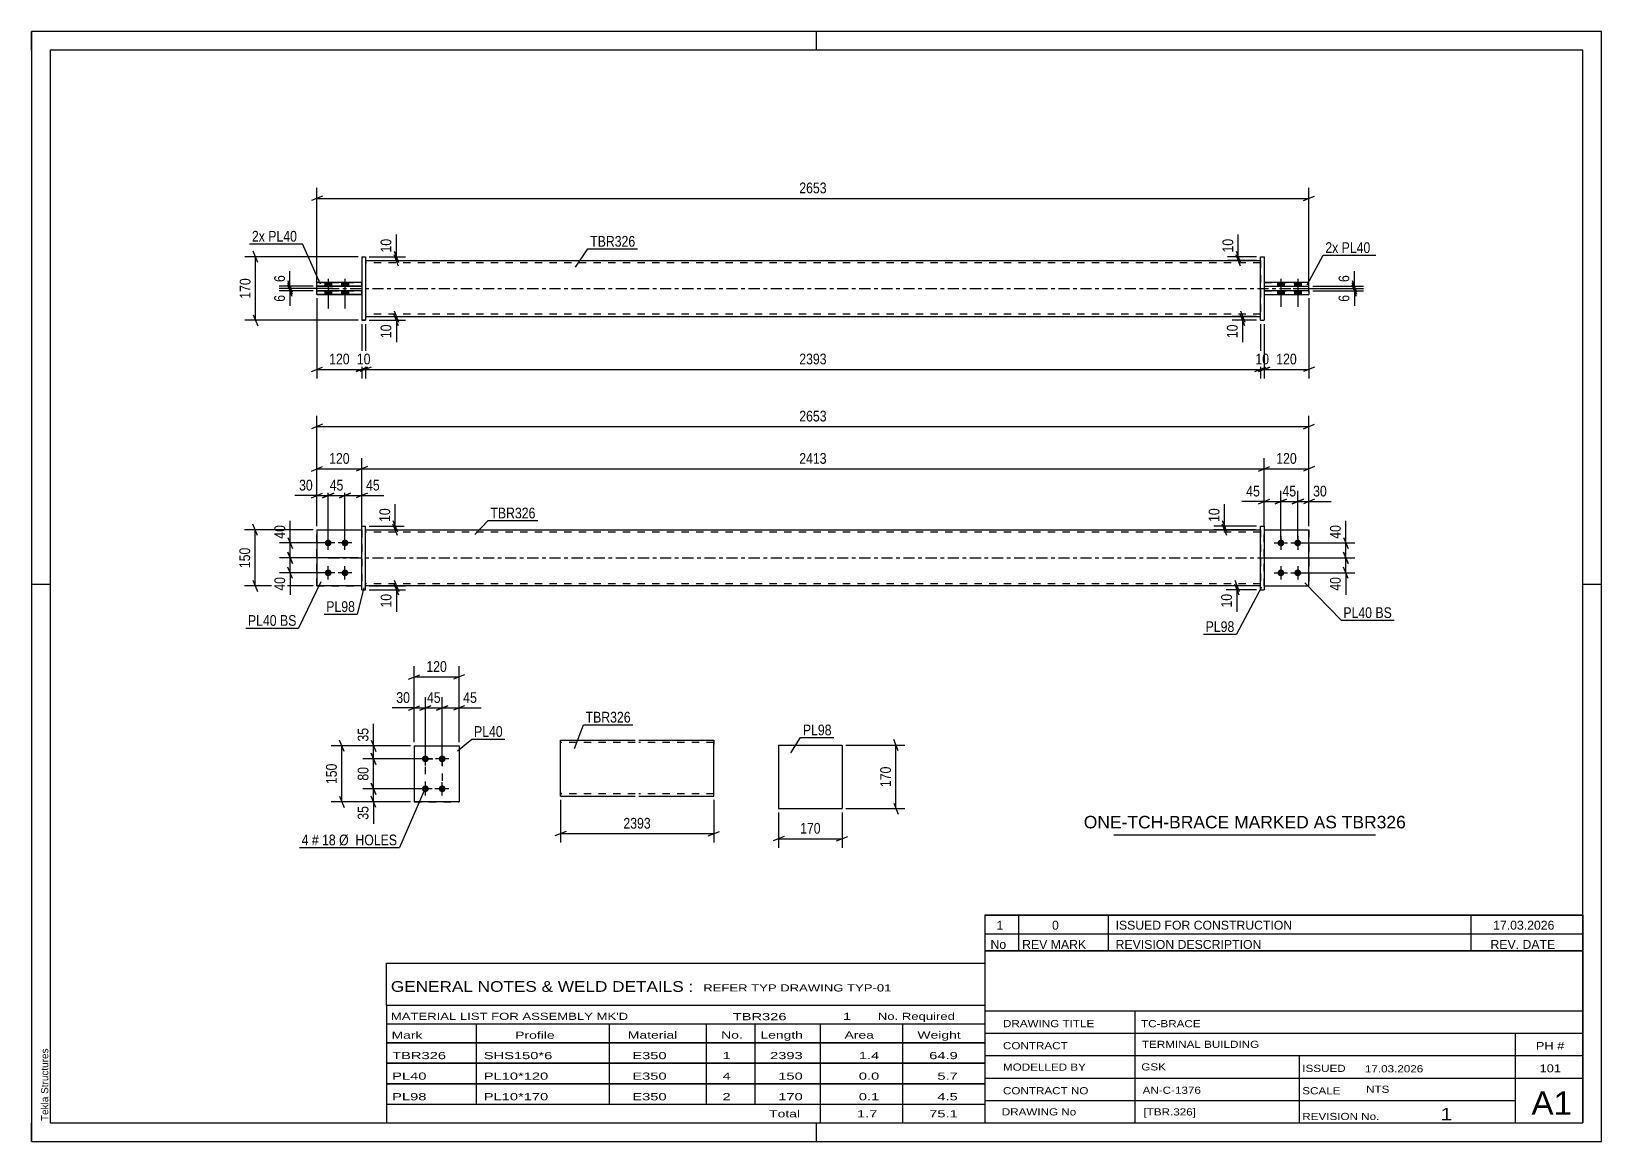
# Model space of a CAD drawing. Header units: millimetres. Extents: x 0 to 420, y 0 to 297.
import ezdxf

# ---------------------------------------------------------------- set-up
doc = ezdxf.new("R2010")
doc.units = ezdxf.units.MM
doc.linetypes.add('DXK_LINE_DOT2', pattern=[3.9198, 1.9599, -1.9599])
doc.linetypes.add('DXK_LINE_DOT3', pattern=[5.9187, 2.979, -0.9799, 0.9799, -0.9799])
doc.styles.add('Arial', font='ARIAL.TTF', dxfattribs={"height": 0.2})
doc.styles.add('Arial Narrow', font='ARIALN.TTF', dxfattribs={"height": 0.2})

# ---------------------------------------------------------------- blocks, each defined once
blk = doc.blocks.new('Unknown-580582682-1163')
at = {"color": 5, "linetype": 'Continuous'}
for p, q in [((420, 297), (0, 297)), ((0, 297), (0, 0)), ((0, 292), (0, 297)), ((210, 292), (210, 297)), ((420, 0), (420, 297)), ((415, 292), (5, 292)), ((5, 292), (5, 5)), ((415, 5), (415, 292)), ((5, 149), (0, 149)), ((420, 149), (415, 149)), ((0, 0), (0, 5)), ((5, 5), (415, 5)), ((210, 0), (210, 5)), ((0, 0), (420, 0))]:
    blk.add_line(p, q, dxfattribs=at)
at = {"color": 174, "linetype": 'Continuous', "style": 'Arial'}
blk.add_text('Tekla Structures', height=1.9102, rotation=90, dxfattribs=at).set_placement((4.5, 5.5))
blk = doc.blocks.new('Part-580582682-1818 - 1791')
at = {"color": 2, "linetype": 'Continuous'}
for p, q in [((329.72, 163.65), (341.72, 163.65)), ((341.72, 163.65), (341.72, 163.65)), ((341.72, 148.65), (341.72, 163.65)), ((329.72, 148.65), (341.72, 148.65))]:
    blk.add_line(p, q, dxfattribs=at)
at = {"color": 7, "linetype": 'DXK_LINE_DOT2'}
for p, q in [((329.72, 163.65), (341.72, 163.65)), ((329.72, 148.65), (329.72, 163.65)), ((329.72, 148.65), (329.72, 148.65)), ((329.72, 148.65), (341.72, 148.65))]:
    blk.add_line(p, q, dxfattribs=at)
blk = doc.blocks.new('Part-580582682-1798 - 1791')
at = {"color": 2, "linetype": 'Continuous'}
for p, q in [((328.72, 164.65), (329.72, 164.65)), ((328.72, 147.65), (328.72, 164.65)), ((329.72, 164.65), (329.72, 147.65)), ((328.72, 147.65), (328.72, 147.65)), ((328.72, 147.65), (329.72, 147.65))]:
    blk.add_line(p, q, dxfattribs=at)
at = {"color": 7, "linetype": 'DXK_LINE_DOT2'}
for p, q in [((328.72, 164.65), (329.72, 164.65)), ((328.72, 147.65), (329.72, 147.65))]:
    blk.add_line(p, q, dxfattribs=at)
blk = doc.blocks.new('Part-580582682-1803 - 1791')
at = {"color": 2, "linetype": 'Continuous'}
for p, q in [((76.38, 163.65), (88.38, 163.65)), ((76.38, 163.65), (76.38, 148.65)), ((88.38, 148.65), (76.38, 148.65)), ((76.38, 148.65), (76.38, 148.65))]:
    blk.add_line(p, q, dxfattribs=at)
at = {"color": 7, "linetype": 'DXK_LINE_DOT2'}
for p, q in [((76.38, 163.65), (88.38, 163.65)), ((88.38, 163.65), (88.38, 163.65)), ((88.38, 163.65), (88.38, 148.65)), ((76.38, 148.65), (88.38, 148.65)), ((76.38, 148.65), (76.38, 148.65))]:
    blk.add_line(p, q, dxfattribs=at)
blk = doc.blocks.new('Part-580582682-1808 - 1791')
at = {"color": 7, "linetype": 'DXK_LINE_DOT2'}
for p, q in [((76.38, 163.65), (88.38, 163.65)), ((76.38, 163.65), (88.38, 163.65)), ((76.38, 148.65), (76.38, 163.65)), ((88.38, 163.65), (88.38, 163.65)), ((88.38, 163.65), (88.38, 148.65)), ((76.38, 148.65), (88.38, 148.65)), ((88.38, 148.65), (76.38, 148.65)), ((76.38, 148.65), (76.38, 148.65))]:
    blk.add_line(p, q, dxfattribs=at)
blk = doc.blocks.new('Part-580582682-1813 - 1791')
at = {"color": 2, "linetype": 'Continuous'}
for p, q in [((88.38, 164.65), (89.38, 164.65)), ((88.38, 147.65), (88.38, 164.65)), ((89.38, 147.65), (89.38, 164.65)), ((88.38, 147.65), (89.38, 147.65)), ((88.38, 147.65), (89.38, 147.65))]:
    blk.add_line(p, q, dxfattribs=at)
at = {"color": 7, "linetype": 'DXK_LINE_DOT2'}
for p, q in [((88.38, 164.65), (89.38, 164.65)), ((88.38, 147.65), (88.38, 147.65)), ((88.38, 147.65), (88.38, 147.65)), ((89.38, 147.65), (89.38, 147.65)), ((89.38, 147.65), (89.38, 147.65))]:
    blk.add_line(p, q, dxfattribs=at)
blk = doc.blocks.new('Part-580582682-1823 - 1791')
at = {"color": 2, "linetype": 'Continuous'}
for p, q in [((89.38, 163.65), (328.72, 163.65)), ((328.72, 148.65), (89.38, 148.65))]:
    blk.add_line(p, q, dxfattribs=at)
at = {"color": 7, "linetype": 'DXK_LINE_DOT2'}
for p, q in [((89.38, 148.65), (89.38, 163.65)), ((328.72, 163.05), (89.38, 163.05)), ((328.72, 163.65), (328.72, 148.65)), ((328.72, 149.25), (89.38, 149.25))]:
    blk.add_line(p, q, dxfattribs=at)
at = {"color": 7, "linetype": 'DXK_LINE_DOT3'}
blk.add_line((79.38, 156.15), (338.72, 156.15), dxfattribs=at)
blk = doc.blocks.new('Bolt-580582682-1824 - 1791')
at = {"linetype": 'Continuous'}
for points in [[(334.22, 161.05), (334.41, 161.03), (334.59, 160.97), (334.75, 160.88), (334.89, 160.75), (335, 160.6), (335.08, 160.43), (335.11, 160.24), (335.11, 160.05), (335.08, 159.87), (335, 159.7), (334.89, 159.55), (334.75, 159.42), (334.59, 159.33), (334.41, 159.27), (334.22, 159.25), (334.03, 159.27), (333.85, 159.33), (333.69, 159.42), (333.55, 159.55), (333.44, 159.7), (333.36, 159.87), (333.32, 160.05), (333.32, 160.24), (333.36, 160.43), (333.44, 160.6), (333.55, 160.75), (333.69, 160.88), (333.85, 160.97), (334.03, 161.03)], [(338.72, 161.05), (338.91, 161.03), (339.09, 160.97), (339.25, 160.88), (339.39, 160.75), (339.5, 160.6), (339.58, 160.43), (339.61, 160.24), (339.61, 160.05), (339.58, 159.87), (339.5, 159.7), (339.39, 159.55), (339.25, 159.42), (339.09, 159.33), (338.91, 159.27), (338.72, 159.25), (338.53, 159.27), (338.35, 159.33), (338.19, 159.42), (338.05, 159.55), (337.94, 159.7), (337.86, 159.87), (337.82, 160.05), (337.82, 160.24), (337.86, 160.43), (337.94, 160.6), (338.05, 160.75), (338.19, 160.88), (338.35, 160.97), (338.53, 161.03)], [(334.22, 153.05), (334.41, 153.03), (334.59, 152.97), (334.75, 152.88), (334.89, 152.75), (335, 152.6), (335.08, 152.43), (335.11, 152.24), (335.11, 152.05), (335.08, 151.87), (335, 151.7), (334.89, 151.55), (334.75, 151.42), (334.59, 151.33), (334.41, 151.27), (334.22, 151.25), (334.03, 151.27), (333.85, 151.33), (333.69, 151.42), (333.55, 151.55), (333.44, 151.7), (333.36, 151.87), (333.32, 152.05), (333.32, 152.24), (333.36, 152.43), (333.44, 152.6), (333.55, 152.75), (333.69, 152.88), (333.85, 152.97), (334.03, 153.03)], [(338.72, 153.05), (338.91, 153.03), (339.09, 152.97), (339.25, 152.88), (339.39, 152.75), (339.5, 152.6), (339.58, 152.43), (339.61, 152.24), (339.61, 152.05), (339.58, 151.87), (339.5, 151.7), (339.39, 151.55), (339.25, 151.42), (339.09, 151.33), (338.91, 151.27), (338.72, 151.25), (338.53, 151.27), (338.35, 151.33), (338.19, 151.42), (338.05, 151.55), (337.94, 151.7), (337.86, 151.87), (337.82, 152.05), (337.82, 152.24), (337.86, 152.43), (337.94, 152.6), (338.05, 152.75), (338.19, 152.88), (338.35, 152.97), (338.53, 153.03)]]:
    blk.add_hatch(color=1, dxfattribs=at).paths.add_polyline_path(points)
at = {"color": 1, "linetype": 'Continuous'}
for p, q in [((332.42, 160.15), (336.02, 160.15)), ((334.22, 161.95), (334.22, 158.35)), ((336.92, 160.15), (340.52, 160.15)), ((338.72, 161.95), (338.72, 158.35)), ((332.42, 152.15), (336.02, 152.15)), ((334.22, 153.95), (334.22, 150.35)), ((336.92, 152.15), (340.52, 152.15)), ((338.72, 153.95), (338.72, 150.35))]:
    blk.add_line(p, q, dxfattribs=at)
blk = doc.blocks.new('Bolt-580582682-1825 - 1791')
at = {"linetype": 'Continuous'}
for points in [[(79.38, 159.25), (79.2, 159.27), (79.02, 159.33), (78.85, 159.42), (78.71, 159.55), (78.6, 159.7), (78.53, 159.87), (78.49, 160.05), (78.49, 160.24), (78.53, 160.43), (78.6, 160.6), (78.71, 160.75), (78.85, 160.88), (79.02, 160.97), (79.2, 161.03), (79.38, 161.05), (79.57, 161.03), (79.75, 160.97), (79.91, 160.88), (80.05, 160.75), (80.16, 160.6), (80.24, 160.43), (80.28, 160.24), (80.28, 160.05), (80.24, 159.87), (80.16, 159.7), (80.05, 159.55), (79.91, 159.42), (79.75, 159.33), (79.57, 159.27)], [(83.88, 159.25), (83.7, 159.27), (83.52, 159.33), (83.35, 159.42), (83.21, 159.55), (83.1, 159.7), (83.03, 159.87), (82.99, 160.05), (82.99, 160.24), (83.03, 160.43), (83.1, 160.6), (83.21, 160.75), (83.35, 160.88), (83.52, 160.97), (83.7, 161.03), (83.88, 161.05), (84.07, 161.03), (84.25, 160.97), (84.41, 160.88), (84.55, 160.75), (84.66, 160.6), (84.74, 160.43), (84.78, 160.24), (84.78, 160.05), (84.74, 159.87), (84.66, 159.7), (84.55, 159.55), (84.41, 159.42), (84.25, 159.33), (84.07, 159.27)], [(79.38, 151.25), (79.2, 151.27), (79.02, 151.33), (78.85, 151.42), (78.71, 151.55), (78.6, 151.7), (78.53, 151.87), (78.49, 152.05), (78.49, 152.24), (78.53, 152.43), (78.6, 152.6), (78.71, 152.75), (78.85, 152.88), (79.02, 152.97), (79.2, 153.03), (79.38, 153.05), (79.57, 153.03), (79.75, 152.97), (79.91, 152.88), (80.05, 152.75), (80.16, 152.6), (80.24, 152.43), (80.28, 152.24), (80.28, 152.05), (80.24, 151.87), (80.16, 151.7), (80.05, 151.55), (79.91, 151.42), (79.75, 151.33), (79.57, 151.27)], [(83.88, 151.25), (83.7, 151.27), (83.52, 151.33), (83.35, 151.42), (83.21, 151.55), (83.1, 151.7), (83.03, 151.87), (82.99, 152.05), (82.99, 152.24), (83.03, 152.43), (83.1, 152.6), (83.21, 152.75), (83.35, 152.88), (83.52, 152.97), (83.7, 153.03), (83.88, 153.05), (84.07, 153.03), (84.25, 152.97), (84.41, 152.88), (84.55, 152.75), (84.66, 152.6), (84.74, 152.43), (84.78, 152.24), (84.78, 152.05), (84.74, 151.87), (84.66, 151.7), (84.55, 151.55), (84.41, 151.42), (84.25, 151.33), (84.07, 151.27)]]:
    blk.add_hatch(color=1, dxfattribs=at).paths.add_polyline_path(points)
at = {"color": 1, "linetype": 'Continuous'}
for p, q in [((81.18, 160.15), (77.58, 160.15)), ((79.38, 158.35), (79.38, 161.95)), ((85.68, 160.15), (82.08, 160.15)), ((83.88, 158.35), (83.88, 161.95)), ((81.18, 152.15), (77.58, 152.15)), ((79.38, 150.35), (79.38, 153.95)), ((85.68, 152.15), (82.08, 152.15)), ((83.88, 150.35), (83.88, 153.95))]:
    blk.add_line(p, q, dxfattribs=at)
blk = doc.blocks.new('Part-580582682-1830 - 1791')
at = {"color": 7, "linetype": 'DXK_LINE_DOT2'}
for p, q in [((329.72, 163.65), (341.72, 163.65)), ((329.72, 148.65), (329.72, 163.65)), ((329.72, 163.65), (341.72, 163.65)), ((341.72, 163.65), (341.72, 163.65)), ((341.72, 163.65), (341.72, 148.65)), ((329.72, 148.65), (329.72, 148.65)), ((329.72, 148.65), (341.72, 148.65)), ((329.72, 148.65), (341.72, 148.65))]:
    blk.add_line(p, q, dxfattribs=at)
blk = doc.blocks.new('Bolt-580582682-2111 - 2109')
at = {"linetype": 'Continuous'}
for points in [[(78.48, 228.83), (80.28, 228.83), (80.28, 229.83), (78.48, 229.83)], [(78.48, 228.83), (80.28, 228.83), (80.28, 229.83), (78.48, 229.83)], [(78.48, 226.63), (80.28, 226.63), (80.28, 227.63), (78.48, 227.63)], [(78.48, 226.63), (80.28, 226.63), (80.28, 227.63), (78.48, 227.63)], [(82.98, 228.83), (84.78, 228.83), (84.78, 229.83), (82.98, 229.83)], [(82.98, 228.83), (84.78, 228.83), (84.78, 229.83), (82.98, 229.83)], [(82.98, 226.63), (84.78, 226.63), (84.78, 227.63), (82.98, 227.63)], [(82.98, 226.63), (84.78, 226.63), (84.78, 227.63), (82.98, 227.63)]]:
    blk.add_hatch(color=1, dxfattribs=at).paths.add_polyline_path(points)
at = {"color": 1, "linetype": 'Continuous'}
for p, q in [((78.48, 229.83), (78.48, 228.83)), ((78.48, 229.83), (78.48, 228.83)), ((78.48, 227.63), (78.48, 226.63)), ((78.48, 227.63), (78.48, 226.63)), ((79.38, 230.83), (79.38, 222.83)), ((79.38, 230.83), (79.38, 222.83)), ((80.28, 229.83), (80.28, 228.83)), ((80.28, 229.83), (80.28, 228.83)), ((80.28, 227.63), (80.28, 226.63)), ((80.28, 227.63), (80.28, 226.63)), ((82.98, 229.83), (82.98, 228.83)), ((82.98, 229.83), (82.98, 228.83)), ((82.98, 227.63), (82.98, 226.63)), ((82.98, 227.63), (82.98, 226.63)), ((83.88, 230.83), (83.88, 222.83)), ((83.88, 230.83), (83.88, 222.83)), ((84.78, 229.83), (84.78, 228.83)), ((84.78, 229.83), (84.78, 228.83)), ((84.78, 227.63), (84.78, 226.63)), ((84.78, 227.63), (84.78, 226.63))]:
    blk.add_line(p, q, dxfattribs=at)
blk = doc.blocks.new('Part-580582682-2128 - 2109')
at = {"color": 2, "linetype": 'Continuous'}
for p, q in [((88.38, 229.83), (76.38, 229.83)), ((76.38, 228.83), (76.38, 229.83)), ((76.38, 228.83), (88.38, 228.83)), ((88.38, 228.83), (76.38, 228.83))]:
    blk.add_line(p, q, dxfattribs=at)
at = {"color": 7, "linetype": 'DXK_LINE_DOT2'}
for p, q in [((76.38, 229.83), (88.38, 229.83)), ((76.38, 228.83), (76.38, 228.83)), ((88.38, 228.83), (88.38, 229.83))]:
    blk.add_line(p, q, dxfattribs=at)
blk = doc.blocks.new('Bolt-580582682-2112 - 2109')
at = {"linetype": 'Continuous'}
for points in [[(335.12, 229.82), (333.32, 229.82), (333.32, 228.82), (335.12, 228.82)], [(335.12, 229.82), (333.32, 229.82), (333.32, 228.82), (335.12, 228.82)], [(335.12, 227.62), (333.32, 227.62), (333.32, 226.62), (335.12, 226.62)], [(335.12, 227.62), (333.32, 227.62), (333.32, 226.62), (335.12, 226.62)], [(339.62, 229.82), (337.82, 229.82), (337.82, 228.82), (339.62, 228.82)], [(339.62, 229.82), (337.82, 229.82), (337.82, 228.82), (339.62, 228.82)], [(339.62, 227.62), (337.82, 227.62), (337.82, 226.62), (339.62, 226.62)], [(339.62, 227.62), (337.82, 227.62), (337.82, 226.62), (339.62, 226.62)]]:
    blk.add_hatch(color=1, dxfattribs=at).paths.add_polyline_path(points)
at = {"color": 1, "linetype": 'Continuous'}
for p, q in [((333.32, 229.82), (333.32, 228.82)), ((333.32, 229.82), (333.32, 228.82)), ((333.32, 227.62), (333.32, 226.62)), ((333.32, 227.62), (333.32, 226.62)), ((334.22, 230.82), (334.22, 223.32)), ((334.22, 230.82), (334.22, 223.32)), ((335.12, 229.82), (335.12, 228.82)), ((335.12, 229.82), (335.12, 228.82)), ((335.12, 227.62), (335.12, 226.62)), ((335.12, 227.62), (335.12, 226.62)), ((337.82, 229.82), (337.82, 228.82)), ((337.82, 229.82), (337.82, 228.82)), ((337.82, 227.62), (337.82, 226.62)), ((337.82, 227.62), (337.82, 226.62)), ((338.72, 230.82), (338.72, 223.32)), ((338.72, 230.82), (338.72, 223.32)), ((339.62, 229.82), (339.62, 228.82)), ((339.62, 229.82), (339.62, 228.82)), ((339.62, 227.62), (339.62, 226.62)), ((339.62, 227.62), (339.62, 226.62))]:
    blk.add_line(p, q, dxfattribs=at)
blk = doc.blocks.new('Part-580582682-2129 - 2109')
at = {"color": 2, "linetype": 'Continuous'}
for p, q in [((88.38, 236.72), (89.38, 236.72)), ((88.38, 236.72), (88.38, 219.72)), ((89.38, 236.72), (89.38, 219.72)), ((88.38, 219.72), (89.38, 219.72)), ((89.38, 219.72), (88.38, 219.72))]:
    blk.add_line(p, q, dxfattribs=at)
at = {"color": 7, "linetype": 'DXK_LINE_DOT2'}
for p, q in [((88.38, 236.72), (89.38, 236.72)), ((89.38, 236.72), (89.38, 236.72)), ((88.38, 219.72), (88.38, 219.72)), ((88.38, 219.72), (88.38, 219.72)), ((89.38, 219.72), (89.38, 219.72)), ((89.38, 219.72), (89.38, 219.72))]:
    blk.add_line(p, q, dxfattribs=at)
blk = doc.blocks.new('Part-580582682-2117 - 2109')
at = {"color": 2, "linetype": 'Continuous'}
for p, q in [((89.38, 235.72), (328.72, 235.72)), ((89.38, 220.72), (328.72, 220.72))]:
    blk.add_line(p, q, dxfattribs=at)
at = {"color": 7, "linetype": 'DXK_LINE_DOT2'}
for p, q in [((89.38, 235.72), (89.38, 220.72)), ((328.72, 235.72), (328.72, 220.72)), ((328.72, 235.12), (89.38, 235.12)), ((328.72, 221.32), (89.38, 221.32))]:
    blk.add_line(p, q, dxfattribs=at)
at = {"color": 7, "linetype": 'DXK_LINE_DOT3'}
blk.add_line((79.38, 228.22), (338.72, 228.22), dxfattribs=at)
blk = doc.blocks.new('Part-580582682-2118 - 2109')
at = {"color": 2, "linetype": 'Continuous'}
for p, q in [((328.72, 236.72), (328.72, 236.72)), ((328.72, 219.72), (328.72, 236.72)), ((328.72, 236.72), (329.72, 236.72)), ((329.72, 236.72), (329.72, 236.72)), ((329.72, 236.72), (329.72, 219.72)), ((328.72, 219.72), (329.72, 219.72)), ((328.72, 219.72), (328.72, 219.72)), ((329.72, 219.72), (329.72, 219.72))]:
    blk.add_line(p, q, dxfattribs=at)
at = {"color": 7, "linetype": 'DXK_LINE_DOT2'}
for p, q in [((328.72, 236.72), (329.72, 236.72)), ((328.72, 219.72), (329.72, 219.72)), ((329.72, 219.72), (329.72, 219.72))]:
    blk.add_line(p, q, dxfattribs=at)
blk = doc.blocks.new('Part-580582682-2123 - 2109')
at = {"color": 2, "linetype": 'Continuous'}
for p, q in [((88.38, 227.63), (76.38, 227.63)), ((76.38, 226.63), (76.38, 227.63)), ((76.38, 226.63), (88.38, 226.63)), ((88.38, 226.62), (76.38, 226.62))]:
    blk.add_line(p, q, dxfattribs=at)
at = {"color": 7, "linetype": 'DXK_LINE_DOT2'}
for p, q in [((76.38, 227.62), (88.38, 227.62)), ((88.38, 226.62), (88.38, 227.63)), ((76.38, 226.62), (76.38, 226.63))]:
    blk.add_line(p, q, dxfattribs=at)
blk = doc.blocks.new('Part-580582682-2134 - 2109')
at = {"color": 2, "linetype": 'Continuous'}
for p, q in [((341.72, 229.82), (329.72, 229.82)), ((329.72, 228.82), (341.72, 228.82)), ((341.72, 228.82), (341.72, 229.82))]:
    blk.add_line(p, q, dxfattribs=at)
at = {"color": 7, "linetype": 'DXK_LINE_DOT2'}
for p, q in [((329.72, 229.82), (329.72, 228.82)), ((329.72, 229.82), (341.72, 229.82)), ((329.72, 228.82), (341.72, 228.82))]:
    blk.add_line(p, q, dxfattribs=at)
blk = doc.blocks.new('Part-580582682-2139 - 2109')
at = {"color": 2, "linetype": 'Continuous'}
for p, q in [((341.72, 227.62), (329.72, 227.62)), ((341.72, 227.62), (341.72, 226.62)), ((329.72, 226.62), (341.72, 226.62))]:
    blk.add_line(p, q, dxfattribs=at)
at = {"color": 7, "linetype": 'DXK_LINE_DOT2'}
for p, q in [((329.72, 227.62), (329.72, 226.62)), ((329.72, 227.62), (341.72, 227.62)), ((329.72, 226.62), (341.72, 226.62))]:
    blk.add_line(p, q, dxfattribs=at)
blk = doc.blocks.new('Bolt-580582682-1444 - 1410')
at = {"linetype": 'Continuous'}
for points in [[(105.38, 103.29), (105.57, 103.27), (105.75, 103.21), (105.91, 103.11), (106.05, 102.99), (106.16, 102.84), (106.24, 102.66), (106.27, 102.48), (106.27, 102.29), (106.24, 102.11), (106.16, 101.94), (106.05, 101.78), (105.91, 101.66), (105.75, 101.56), (105.57, 101.5), (105.38, 101.49), (105.19, 101.5), (105.01, 101.56), (104.85, 101.66), (104.71, 101.78), (104.6, 101.94), (104.52, 102.11), (104.48, 102.29), (104.48, 102.48), (104.52, 102.66), (104.6, 102.84), (104.71, 102.99), (104.85, 103.11), (105.01, 103.21), (105.19, 103.27)], [(109.88, 103.29), (110.07, 103.27), (110.25, 103.21), (110.41, 103.11), (110.55, 102.99), (110.66, 102.84), (110.74, 102.66), (110.77, 102.48), (110.77, 102.29), (110.74, 102.11), (110.66, 101.94), (110.55, 101.78), (110.41, 101.66), (110.25, 101.56), (110.07, 101.5), (109.88, 101.49), (109.69, 101.5), (109.51, 101.56), (109.35, 101.66), (109.21, 101.78), (109.1, 101.94), (109.02, 102.11), (108.98, 102.29), (108.98, 102.48), (109.02, 102.66), (109.1, 102.84), (109.21, 102.99), (109.35, 103.11), (109.51, 103.21), (109.69, 103.27)], [(105.38, 95.29), (105.57, 95.27), (105.75, 95.21), (105.91, 95.11), (106.05, 94.99), (106.16, 94.84), (106.24, 94.66), (106.27, 94.48), (106.27, 94.29), (106.24, 94.11), (106.16, 93.94), (106.05, 93.78), (105.91, 93.66), (105.75, 93.56), (105.57, 93.5), (105.38, 93.49), (105.19, 93.5), (105.01, 93.56), (104.85, 93.66), (104.71, 93.78), (104.6, 93.94), (104.52, 94.11), (104.48, 94.29), (104.48, 94.48), (104.52, 94.66), (104.6, 94.84), (104.71, 94.99), (104.85, 95.11), (105.01, 95.21), (105.19, 95.27)], [(109.88, 95.29), (110.07, 95.27), (110.25, 95.21), (110.41, 95.11), (110.55, 94.99), (110.66, 94.84), (110.74, 94.66), (110.77, 94.48), (110.77, 94.29), (110.74, 94.11), (110.66, 93.94), (110.55, 93.78), (110.41, 93.66), (110.25, 93.56), (110.07, 93.5), (109.88, 93.49), (109.69, 93.5), (109.51, 93.56), (109.35, 93.66), (109.21, 93.78), (109.1, 93.94), (109.02, 94.11), (108.98, 94.29), (108.98, 94.48), (109.02, 94.66), (109.1, 94.84), (109.21, 94.99), (109.35, 95.11), (109.51, 95.21), (109.69, 95.27)]]:
    blk.add_hatch(color=1, dxfattribs=at).paths.add_polyline_path(points)
at = {"color": 1, "linetype": 'Continuous'}
for p, q in [((107.18, 102.39), (103.58, 102.39)), ((105.38, 100.59), (105.38, 104.19)), ((111.68, 102.39), (108.08, 102.39)), ((109.88, 100.59), (109.88, 104.19)), ((107.18, 94.39), (103.58, 94.39)), ((105.38, 92.59), (105.38, 96.19)), ((111.68, 94.39), (108.08, 94.39)), ((109.88, 92.59), (109.88, 96.19))]:
    blk.add_line(p, q, dxfattribs=at)
blk = doc.blocks.new('Part-580582682-1459 - 1410')
at = {"color": 2, "linetype": 'Continuous'}
for p, q in [((102.38, 105.89), (114.38, 105.89)), ((102.38, 105.89), (102.38, 90.89)), ((114.38, 105.89), (114.38, 105.89)), ((114.38, 105.89), (114.38, 90.89)), ((114.38, 90.89), (102.38, 90.89)), ((102.38, 90.89), (102.38, 90.89))]:
    blk.add_line(p, q, dxfattribs=at)
at = {"color": 7, "linetype": 'DXK_LINE_DOT2'}
for p, q in [((102.38, 105.89), (114.38, 105.89)), ((114.38, 105.89), (114.38, 105.89)), ((102.38, 90.89), (114.38, 90.89))]:
    blk.add_line(p, q, dxfattribs=at)
blk = doc.blocks.new('Part-580582682-1390 - 1374')
at = {"color": 2, "linetype": 'Continuous'}
for p, q in [((199.87, 106.08), (199.87, 89.08)), ((199.87, 106.08), (216.87, 106.08)), ((216.87, 106.08), (216.87, 89.08)), ((199.87, 89.08), (216.87, 89.08))]:
    blk.add_line(p, q, dxfattribs=at)
blk = doc.blocks.new('Part-580582682-1273 - 1255')
at = {"color": 2, "linetype": 'Continuous'}
for p, q in [((141.51, 93.59), (141.51, 107.39)), ((141.51, 107.39), (161.51, 107.39)), ((162.51, 107.39), (182.51, 107.39)), ((182.51, 107.39), (182.51, 107.3)), ((182.51, 107.3), (182.51, 106.19)), ((182.51, 92.39), (182.51, 106.19)), ((141.51, 92.48), (141.51, 93.59)), ((141.51, 92.39), (141.51, 92.48)), ((141.51, 92.39), (161.51, 92.39)), ((162.51, 92.39), (182.51, 92.39))]:
    blk.add_line(p, q, dxfattribs=at)
at = {"color": 7, "linetype": 'DXK_LINE_DOT2'}
for p, q in [((161.51, 106.79), (141.51, 106.79)), ((182.51, 106.79), (162.51, 106.79)), ((182.51, 106.19), (182.51, 107.04)), ((141.51, 93.59), (141.51, 92.74)), ((141.51, 92.99), (141.51, 93.03)), ((161.51, 92.99), (141.51, 92.99)), ((182.51, 92.99), (162.51, 92.99)), ((182.51, 92.99), (182.51, 93.03))]:
    blk.add_line(p, q, dxfattribs=at)
blk = doc.blocks.new('Rectangle-580582682-1568 - 1410')
at = {"color": 1, "linetype": 'DXK_LINE_DOT2'}
blk.add_lwpolyline([(105.38, 102.39), (109.88, 102.39), (109.88, 94.39), (105.38, 94.39), (105.38, 102.39)], close=True, dxfattribs=at)
blk = doc.blocks.new('StraightDimension-580582682-2042 - 1791')
at = {"color": 7, "linetype": 'Continuous'}
for p, q in [((78.38, 160.15), (66.36, 160.15)), ((68.61, 161.65), (69.81, 158.65)), ((69.21, 156.15), (69.21, 160.15)), ((87.38, 156.15), (66.36, 156.15)), ((69.81, 154.65), (68.61, 157.65))]:
    blk.add_line(p, q, dxfattribs=at)
at = {"color": 0}
blk.add_wipeout([(68.46, 165.53), (64.26, 165.53), (64.26, 160.67), (68.46, 160.67)], dxfattribs=at)
at = {"color": 7, "linetype": 'Continuous'}
blk.add_line((69.21, 160.15), (69.21, 166.05), dxfattribs=at)
blk.add_line((69.21, 160.15), (69.21, 166.05), dxfattribs=at)
at = {"color": 3, "style": 'Arial Narrow'}
blk.add_text('40', height=2.863, rotation=90.0002, dxfattribs=at).set_placement((67.86, 161.27))
blk = doc.blocks.new('StraightDimension-580582682-1926 - 1791')
at = {"color": 7, "linetype": 'Continuous'}
for p, q in [((329.72, 164.65), (329.72, 182.83)), ((341.72, 164.65), (341.72, 182.83)), ((328.22, 179.38), (331.22, 180.58)), ((329.72, 179.98), (341.72, 179.98)), ((343.22, 180.58), (340.22, 179.38))]:
    blk.add_line(p, q, dxfattribs=at)
at = {"color": 0}
blk.add_wipeout([(339.06, 180.73), (339.06, 184.93), (332.38, 184.93), (332.38, 180.73)], dxfattribs=at)
at = {"color": 3, "style": 'Arial Narrow'}
blk.add_text('120', height=2.863, dxfattribs=at).set_placement((332.98, 181.33))
blk = doc.blocks.new('StraightDimension-580582682-2005 - 1791')
at = {"color": 7, "linetype": 'Continuous'}
for p, q in [((82.38, 172.23), (85.38, 173.43)), ((83.88, 161.15), (83.88, 175.68)), ((83.88, 172.83), (88.38, 172.83)), ((89.88, 173.43), (86.88, 172.23)), ((88.38, 164.65), (88.38, 175.68))]:
    blk.add_line(p, q, dxfattribs=at)
at = {"color": 0}
blk.add_wipeout([(93.76, 173.58), (93.76, 177.78), (88.91, 177.78), (88.91, 173.58)], dxfattribs=at)
at = {"color": 7, "linetype": 'Continuous'}
blk.add_line((88.38, 172.83), (94.29, 172.83), dxfattribs=at)
blk.add_line((88.38, 172.83), (94.29, 172.83), dxfattribs=at)
at = {"color": 3, "style": 'Arial Narrow'}
blk.add_text('45', height=2.863, dxfattribs=at).set_placement((89.51, 174.18))
blk = doc.blocks.new('StraightDimension-580582682-1887 - 1791')
at = {"color": 7, "linetype": 'Continuous'}
for p, q in [((76.38, 164.65), (76.38, 194.15)), ((341.72, 164.65), (341.72, 194.15)), ((77.88, 191.9), (74.88, 190.7)), ((76.38, 191.3), (341.72, 191.3)), ((340.22, 190.7), (343.22, 191.9))]:
    blk.add_line(p, q, dxfattribs=at)
at = {"color": 0}
blk.add_wipeout([(213.31, 192.05), (213.31, 196.25), (204.79, 196.25), (204.79, 192.05)], dxfattribs=at)
at = {"color": 3, "style": 'Arial Narrow'}
blk.add_text('2653', height=2.863, dxfattribs=at).set_placement((205.39, 192.65))
blk = doc.blocks.new('StraightDimension-580582682-2022 - 1791')
at = {"color": 7, "linetype": 'Continuous'}
for p, q in [((60.45, 162.15), (59.25, 165.15)), ((75.38, 163.65), (57, 163.65)), ((59.85, 148.65), (59.85, 163.65)), ((75.38, 148.65), (57, 148.65)), ((59.25, 150.15), (60.45, 147.15))]:
    blk.add_line(p, q, dxfattribs=at)
at = {"color": 0}
blk.add_wipeout([(59.1, 159.49), (54.9, 159.49), (54.9, 152.81), (59.1, 152.81)], dxfattribs=at)
at = {"color": 3, "style": 'Arial Narrow'}
blk.add_text('150', height=2.863, rotation=90.0002, dxfattribs=at).set_placement((58.5, 153.41))
blk = doc.blocks.new('StraightDimension-580582682-1857 - 1791')
at = {"color": 7, "linetype": 'Continuous'}
for p, q in [((334.22, 161.15), (334.22, 174.09)), ((338.72, 161.15), (338.72, 174.09)), ((332.72, 170.64), (335.72, 171.84)), ((334.22, 171.24), (338.72, 171.24)), ((340.22, 171.84), (337.22, 170.64))]:
    blk.add_line(p, q, dxfattribs=at)
at = {"color": 0}
blk.add_wipeout([(338.9, 171.99), (338.9, 176.19), (334.04, 176.19), (334.04, 171.99)], dxfattribs=at)
at = {"color": 3, "style": 'Arial Narrow'}
blk.add_text('45', height=2.863, dxfattribs=at).set_placement((334.64, 172.59))
blk = doc.blocks.new('StraightDimension-580582682-1960 - 1791')
at = {"color": 7, "linetype": 'Continuous'}
for p, q in [((76.38, 164.65), (76.38, 182.83)), ((88.38, 157.15), (88.38, 182.83)), ((74.88, 179.38), (77.88, 180.58)), ((76.38, 179.98), (88.38, 179.98)), ((89.88, 180.58), (86.88, 179.38))]:
    blk.add_line(p, q, dxfattribs=at)
at = {"color": 0}
blk.add_wipeout([(85.72, 180.73), (85.72, 184.93), (79.04, 184.93), (79.04, 180.73)], dxfattribs=at)
at = {"color": 3, "style": 'Arial Narrow'}
blk.add_text('120', height=2.863, dxfattribs=at).set_placement((79.64, 181.33))
blk = doc.blocks.new('StraightDimension-580582682-1832 - 1791')
at = {"color": 7, "linetype": 'Continuous'}
for p, q in [((90.38, 164.65), (99.7, 164.65)), ((96.7, 166.15), (97.9, 163.15)), ((97.9, 162.15), (96.7, 165.15)), ((97.3, 163.65), (97.3, 164.65)), ((90.38, 163.65), (99.7, 163.65))]:
    blk.add_line(p, q, dxfattribs=at)
at = {"color": 0}
blk.add_wipeout([(96.55, 170.03), (92.35, 170.03), (92.35, 165.17), (96.55, 165.17)], dxfattribs=at)
at = {"color": 7, "linetype": 'Continuous'}
blk.add_line((97.3, 164.65), (97.3, 170.55), dxfattribs=at)
blk.add_line((97.3, 164.65), (97.3, 170.55), dxfattribs=at)
at = {"color": 3, "style": 'Arial Narrow'}
blk.add_text('10', height=2.863, rotation=90.0002, dxfattribs=at).set_placement((95.95, 165.77))
blk = doc.blocks.new('StraightDimension-580582682-1841 - 1791')
at = {"color": 7, "linetype": 'Continuous'}
for p, q in [((338.72, 161.15), (338.72, 174.09)), ((341.72, 164.65), (341.72, 174.09)), ((337.22, 170.64), (340.22, 171.84)), ((338.72, 171.24), (341.72, 171.24)), ((343.22, 171.84), (340.22, 170.64))]:
    blk.add_line(p, q, dxfattribs=at)
at = {"color": 0}
blk.add_wipeout([(347.1, 171.99), (347.1, 176.19), (342.24, 176.19), (342.24, 171.99)], dxfattribs=at)
at = {"color": 7, "linetype": 'Continuous'}
blk.add_line((341.72, 171.24), (347.63, 171.24), dxfattribs=at)
blk.add_line((341.72, 171.24), (347.63, 171.24), dxfattribs=at)
at = {"color": 3, "style": 'Arial Narrow'}
blk.add_text('30', height=2.863, dxfattribs=at).set_placement((342.84, 172.59))
blk = doc.blocks.new('StraightDimension-580582682-1870 - 1791')
at = {"color": 7, "linetype": 'Continuous'}
for p, q in [((329.72, 164.65), (329.72, 174.09)), ((334.22, 161.15), (334.22, 174.09)), ((328.22, 170.64), (331.22, 171.84)), ((329.72, 171.24), (334.22, 171.24)), ((335.72, 171.84), (332.72, 170.64))]:
    blk.add_line(p, q, dxfattribs=at)
at = {"color": 0}
blk.add_wipeout([(329.19, 171.99), (329.19, 176.19), (324.34, 176.19), (324.34, 171.99)], dxfattribs=at)
at = {"color": 7, "linetype": 'Continuous'}
blk.add_line((329.72, 171.24), (323.81, 171.24), dxfattribs=at)
blk.add_line((329.72, 171.24), (323.81, 171.24), dxfattribs=at)
at = {"color": 3, "style": 'Arial Narrow'}
blk.add_text('45', height=2.863, dxfattribs=at).set_placement((324.94, 172.59))
blk = doc.blocks.new('StraightDimension-580582682-1907 - 1791')
at = {"color": 7, "linetype": 'Continuous'}
for p, q in [((339.72, 160.15), (353.97, 160.15)), ((350.97, 161.65), (352.17, 158.65)), ((351.57, 156.15), (351.57, 160.15)), ((330.72, 156.15), (353.97, 156.15)), ((352.17, 154.65), (350.97, 157.65))]:
    blk.add_line(p, q, dxfattribs=at)
at = {"color": 0}
blk.add_wipeout([(350.82, 165.53), (346.62, 165.53), (346.62, 160.67), (350.82, 160.67)], dxfattribs=at)
at = {"color": 7, "linetype": 'Continuous'}
blk.add_line((351.57, 160.15), (351.57, 166.05), dxfattribs=at)
blk.add_line((351.57, 160.15), (351.57, 166.05), dxfattribs=at)
at = {"color": 3, "style": 'Arial Narrow'}
blk.add_text('40', height=2.863, rotation=90.0002, dxfattribs=at).set_placement((350.22, 161.27))
blk = doc.blocks.new('StraightDimension-580582682-1916 - 1791')
at = {"color": 7, "linetype": 'Continuous'}
for p, q in [((330.72, 156.15), (353.97, 156.15)), ((350.97, 157.65), (352.17, 154.65)), ((351.57, 152.15), (351.57, 156.15)), ((339.72, 152.15), (353.97, 152.15)), ((352.17, 150.65), (350.97, 153.65))]:
    blk.add_line(p, q, dxfattribs=at)
at = {"color": 0}
blk.add_wipeout([(350.82, 151.62), (346.62, 151.62), (346.62, 146.77), (350.82, 146.77)], dxfattribs=at)
at = {"color": 7, "linetype": 'Continuous'}
blk.add_line((351.57, 152.15), (351.57, 146.24), dxfattribs=at)
blk.add_line((351.57, 152.15), (351.57, 146.24), dxfattribs=at)
at = {"color": 3, "style": 'Arial Narrow'}
blk.add_text('40', height=2.863, rotation=90.0002, dxfattribs=at).set_placement((350.22, 147.37))
blk = doc.blocks.new('StraightDimension-580582682-1945 - 1791')
at = {"color": 7, "linetype": 'Continuous'}
for p, q in [((88.38, 157.15), (88.38, 182.83)), ((329.72, 164.65), (329.72, 182.83)), ((89.88, 180.58), (86.88, 179.38)), ((88.38, 179.98), (329.72, 179.98)), ((328.22, 179.38), (331.22, 180.58))]:
    blk.add_line(p, q, dxfattribs=at)
at = {"color": 0}
blk.add_wipeout([(213.31, 180.73), (213.31, 184.93), (204.79, 184.93), (204.79, 180.73)], dxfattribs=at)
at = {"color": 3, "style": 'Arial Narrow'}
blk.add_text('2413', height=2.863, dxfattribs=at).set_placement((205.39, 181.33))
blk = doc.blocks.new('StraightDimension-580582682-1976 - 1791')
at = {"color": 7, "linetype": 'Continuous'}
for p, q in [((74.88, 172.23), (77.88, 173.43)), ((76.38, 164.65), (76.38, 175.68)), ((76.38, 172.83), (79.38, 172.83)), ((80.88, 173.43), (77.88, 172.23)), ((79.38, 161.15), (79.38, 175.68))]:
    blk.add_line(p, q, dxfattribs=at)
at = {"color": 0}
blk.add_wipeout([(75.86, 173.58), (75.86, 177.78), (71, 177.78), (71, 173.58)], dxfattribs=at)
at = {"color": 7, "linetype": 'Continuous'}
blk.add_line((76.38, 172.83), (70.48, 172.83), dxfattribs=at)
blk.add_line((76.38, 172.83), (70.48, 172.83), dxfattribs=at)
at = {"color": 3, "style": 'Arial Narrow'}
blk.add_text('30', height=2.863, dxfattribs=at).set_placement((71.6, 174.18))
blk = doc.blocks.new('StraightDimension-580582682-2061 - 1791')
at = {"color": 7, "linetype": 'Continuous'}
for p, q in [((90.38, 148.65), (100.06, 148.65)), ((90.38, 147.65), (100.06, 147.65)), ((97.06, 150.15), (98.26, 147.15)), ((98.26, 146.15), (97.06, 149.15)), ((97.66, 147.65), (97.66, 148.65))]:
    blk.add_line(p, q, dxfattribs=at)
at = {"color": 0}
blk.add_wipeout([(96.91, 147.12), (92.71, 147.12), (92.71, 142.27), (96.91, 142.27)], dxfattribs=at)
at = {"color": 7, "linetype": 'Continuous'}
blk.add_line((97.66, 147.65), (97.66, 141.74), dxfattribs=at)
blk.add_line((97.66, 147.65), (97.66, 141.74), dxfattribs=at)
at = {"color": 3, "style": 'Arial Narrow'}
blk.add_text('10', height=2.863, rotation=90.0002, dxfattribs=at).set_placement((96.31, 142.87))
blk = doc.blocks.new('StraightDimension-580582682-1992 - 1791')
at = {"color": 7, "linetype": 'Continuous'}
for p, q in [((77.88, 172.23), (80.88, 173.43)), ((79.38, 161.15), (79.38, 175.68)), ((79.38, 172.83), (83.88, 172.83)), ((85.38, 173.43), (82.38, 172.23)), ((83.88, 161.15), (83.88, 175.68))]:
    blk.add_line(p, q, dxfattribs=at)
at = {"color": 0}
blk.add_wipeout([(84.06, 173.58), (84.06, 177.78), (79.2, 177.78), (79.2, 173.58)], dxfattribs=at)
at = {"color": 3, "style": 'Arial Narrow'}
blk.add_text('45', height=2.863, dxfattribs=at).set_placement((79.8, 174.18))
blk = doc.blocks.new('StraightDimension-580582682-2051 - 1791')
at = {"color": 7, "linetype": 'Continuous'}
for p, q in [((87.38, 156.15), (66.36, 156.15)), ((68.61, 157.65), (69.81, 154.65)), ((69.21, 152.15), (69.21, 156.15)), ((78.38, 152.15), (66.36, 152.15)), ((69.81, 150.65), (68.61, 153.65))]:
    blk.add_line(p, q, dxfattribs=at)
at = {"color": 0}
blk.add_wipeout([(68.46, 151.62), (64.26, 151.62), (64.26, 146.77), (68.46, 146.77)], dxfattribs=at)
at = {"color": 7, "linetype": 'Continuous'}
blk.add_line((69.21, 152.15), (69.21, 146.24), dxfattribs=at)
blk.add_line((69.21, 152.15), (69.21, 146.24), dxfattribs=at)
at = {"color": 3, "style": 'Arial Narrow'}
blk.add_text('40', height=2.863, rotation=90.0002, dxfattribs=at).set_placement((67.86, 147.37))
blk = doc.blocks.new('StraightDimension-580582682-2070 - 1791')
at = {"color": 7, "linetype": 'Continuous'}
for p, q in [((327.72, 148.65), (319.61, 148.65)), ((327.72, 147.65), (319.61, 147.65)), ((321.86, 150.15), (323.06, 147.15)), ((323.06, 146.15), (321.86, 149.15)), ((322.46, 147.65), (322.46, 148.65))]:
    blk.add_line(p, q, dxfattribs=at)
at = {"color": 0}
blk.add_wipeout([(321.71, 147.12), (317.51, 147.12), (317.51, 142.27), (321.71, 142.27)], dxfattribs=at)
at = {"color": 7, "linetype": 'Continuous'}
blk.add_line((322.46, 147.65), (322.46, 141.74), dxfattribs=at)
blk.add_line((322.46, 147.65), (322.46, 141.74), dxfattribs=at)
at = {"color": 3, "style": 'Arial Narrow'}
blk.add_text('10', height=2.863, rotation=90.0002, dxfattribs=at).set_placement((321.11, 142.87))
blk = doc.blocks.new('StraightDimension-580582682-3082 - 1791')
at = {"color": 7, "linetype": 'Continuous'}
for p, q in [((327.72, 164.65), (316.27, 164.65)), ((318.52, 166.15), (319.72, 163.15)), ((319.72, 162.15), (318.52, 165.15)), ((319.12, 163.65), (319.12, 164.65)), ((327.39, 163.65), (316.27, 163.65))]:
    blk.add_line(p, q, dxfattribs=at)
at = {"color": 0}
blk.add_wipeout([(318.37, 170.03), (314.17, 170.03), (314.17, 165.17), (318.37, 165.17)], dxfattribs=at)
at = {"color": 7, "linetype": 'Continuous'}
blk.add_line((319.12, 164.65), (319.12, 170.55), dxfattribs=at)
blk.add_line((319.12, 164.65), (319.12, 170.55), dxfattribs=at)
at = {"color": 3, "style": 'Arial Narrow'}
blk.add_text('10', height=2.863, rotation=90.0002, dxfattribs=at).set_placement((317.77, 165.77))
blk = doc.blocks.new('StraightDimension-580582682-2164 - 2109')
at = {"color": 7, "linetype": 'Continuous'}
for p, q in [((77.88, 252.94), (74.88, 251.74)), ((76.38, 227.62), (76.38, 255.19)), ((76.38, 252.34), (341.72, 252.34)), ((340.22, 251.74), (343.22, 252.94)), ((341.72, 227.62), (341.72, 255.19))]:
    blk.add_line(p, q, dxfattribs=at)
at = {"color": 0}
blk.add_wipeout([(213.31, 253.09), (213.31, 257.29), (204.79, 257.29), (204.79, 253.09)], dxfattribs=at)
at = {"color": 3, "style": 'Arial Narrow'}
blk.add_text('2653', height=2.863, dxfattribs=at).set_placement((205.39, 253.69))
blk = doc.blocks.new('StraightDimension-580582682-2175 - 2109')
at = {"color": 7, "linetype": 'Continuous'}
for p, q in [((89.38, 218.72), (89.38, 204.18)), ((328.72, 218.72), (328.72, 204.18)), ((90.88, 207.18), (87.88, 205.98)), ((89.38, 206.58), (328.72, 206.58)), ((327.22, 205.98), (330.22, 207.18))]:
    blk.add_line(p, q, dxfattribs=at)
at = {"color": 0}
blk.add_wipeout([(213.31, 207.33), (213.31, 211.53), (204.79, 211.53), (204.79, 207.33)], dxfattribs=at)
at = {"color": 3, "style": 'Arial Narrow'}
blk.add_text('2393', height=2.863, dxfattribs=at).set_placement((205.39, 207.93))
blk = doc.blocks.new('StraightDimension-580582682-2192 - 2109')
at = {"color": 7, "linetype": 'Continuous'}
for p, q in [((76.38, 225.62), (76.38, 204.18)), ((88.38, 218.72), (88.38, 204.18)), ((74.88, 205.98), (77.88, 207.18)), ((76.38, 206.58), (88.38, 206.58)), ((89.88, 207.18), (86.88, 205.98))]:
    blk.add_line(p, q, dxfattribs=at)
at = {"color": 0}
blk.add_wipeout([(85.72, 207.33), (85.72, 211.53), (79.04, 211.53), (79.04, 207.33)], dxfattribs=at)
at = {"color": 3, "style": 'Arial Narrow'}
blk.add_text('120', height=2.863, dxfattribs=at).set_placement((79.64, 207.93))
blk = doc.blocks.new('StraightDimension-580582682-2141 - 2109')
at = {"color": 7, "linetype": 'Continuous'}
for p, q in [((90.38, 220.72), (100.02, 220.72)), ((90.38, 219.72), (100.02, 219.72)), ((97.02, 222.22), (98.22, 219.22)), ((98.22, 218.22), (97.02, 221.22)), ((97.62, 219.72), (97.62, 220.72))]:
    blk.add_line(p, q, dxfattribs=at)
at = {"color": 0}
blk.add_wipeout([(96.87, 219.2), (92.67, 219.2), (92.67, 214.34), (96.87, 214.34)], dxfattribs=at)
at = {"color": 7, "linetype": 'Continuous'}
blk.add_line((97.62, 219.72), (97.62, 213.82), dxfattribs=at)
blk.add_line((97.62, 219.72), (97.62, 213.82), dxfattribs=at)
at = {"color": 3, "style": 'Arial Narrow'}
blk.add_text('10', height=2.863, rotation=90.0002, dxfattribs=at).set_placement((96.27, 214.94))
blk = doc.blocks.new('StraightDimension-580582682-2151 - 2109')
at = {"color": 7, "linetype": 'Continuous'}
for p, q in [((87.38, 236.72), (57.1, 236.72)), ((60.55, 235.22), (59.35, 238.22)), ((59.95, 219.72), (59.95, 236.72)), ((87.38, 219.72), (57.1, 219.72)), ((59.35, 221.22), (60.55, 218.22))]:
    blk.add_line(p, q, dxfattribs=at)
at = {"color": 0}
blk.add_wipeout([(59.2, 231.57), (55, 231.57), (55, 224.88), (59.2, 224.88)], dxfattribs=at)
at = {"color": 3, "style": 'Arial Narrow'}
blk.add_text('170', height=2.863, rotation=90.0002, dxfattribs=at).set_placement((58.6, 225.48))
blk = doc.blocks.new('StraightDimension-580582682-2183 - 2109')
at = {"color": 7, "linetype": 'Continuous'}
for p, q in [((88.38, 218.72), (88.38, 204.18)), ((89.38, 218.72), (89.38, 204.18)), ((86.88, 205.98), (89.88, 207.18)), ((90.88, 207.18), (87.88, 205.98)), ((88.38, 206.58), (89.38, 206.58))]:
    blk.add_line(p, q, dxfattribs=at)
at = {"color": 0}
blk.add_wipeout([(91.31, 207.33), (91.31, 211.53), (86.45, 211.53), (86.45, 207.33)], dxfattribs=at)
at = {"color": 3, "style": 'Arial Narrow'}
blk.add_text('10', height=2.863, dxfattribs=at).set_placement((87.05, 207.93))
blk = doc.blocks.new('StraightDimension-580582682-2202 - 2109')
at = {"color": 7, "linetype": 'Continuous'}
for p, q in [((328.72, 218.72), (328.72, 204.18)), ((329.72, 218.72), (329.72, 204.18)), ((327.22, 205.98), (330.22, 207.18)), ((331.22, 207.18), (328.22, 205.98)), ((328.72, 206.58), (329.72, 206.58))]:
    blk.add_line(p, q, dxfattribs=at)
at = {"color": 0}
blk.add_wipeout([(331.65, 207.33), (331.65, 211.53), (326.79, 211.53), (326.79, 207.33)], dxfattribs=at)
at = {"color": 3, "style": 'Arial Narrow'}
blk.add_text('10', height=2.863, dxfattribs=at).set_placement((327.39, 207.93))
blk = doc.blocks.new('StraightDimension-580582682-2211 - 2109')
at = {"color": 7, "linetype": 'Continuous'}
for p, q in [((341.72, 225.62), (341.72, 204.18)), ((329.72, 218.72), (329.72, 204.18)), ((328.22, 205.98), (331.22, 207.18)), ((329.72, 206.58), (341.72, 206.58)), ((343.22, 207.18), (340.22, 205.98))]:
    blk.add_line(p, q, dxfattribs=at)
at = {"color": 0}
blk.add_wipeout([(339.06, 207.33), (339.06, 211.53), (332.38, 211.53), (332.38, 207.33)], dxfattribs=at)
at = {"color": 3, "style": 'Arial Narrow'}
blk.add_text('120', height=2.863, dxfattribs=at).set_placement((332.98, 207.93))
blk = doc.blocks.new('StraightDimension-580582682-2222 - 2109')
at = {"color": 7, "linetype": 'Continuous'}
for p, q in [((327.72, 220.72), (321.14, 220.72)), ((327.72, 219.72), (321.14, 219.72)), ((323.39, 222.22), (324.59, 219.22)), ((324.59, 218.22), (323.39, 221.22)), ((323.99, 219.72), (323.99, 220.72))]:
    blk.add_line(p, q, dxfattribs=at)
at = {"color": 0}
blk.add_wipeout([(323.24, 219.2), (319.04, 219.2), (319.04, 214.34), (323.24, 214.34)], dxfattribs=at)
at = {"color": 7, "linetype": 'Continuous'}
blk.add_line((323.99, 219.72), (323.99, 213.82), dxfattribs=at)
blk.add_line((323.99, 219.72), (323.99, 213.82), dxfattribs=at)
at = {"color": 3, "style": 'Arial Narrow'}
blk.add_text('10', height=2.863, rotation=90.0002, dxfattribs=at).set_placement((322.64, 214.94))
blk = doc.blocks.new('StraightDimension-580582682-2232 - 2109')
at = {"color": 7, "linetype": 'Continuous'}
for p, q in [((90.38, 236.72), (100.02, 236.72)), ((90.38, 235.72), (100.02, 235.72)), ((97.02, 238.22), (98.22, 235.22)), ((98.22, 234.22), (97.02, 237.22)), ((97.62, 235.72), (97.62, 236.72))]:
    blk.add_line(p, q, dxfattribs=at)
at = {"color": 0}
blk.add_wipeout([(96.87, 242.11), (92.67, 242.11), (92.67, 237.25), (96.87, 237.25)], dxfattribs=at)
at = {"color": 7, "linetype": 'Continuous'}
blk.add_line((97.62, 236.72), (97.62, 242.63), dxfattribs=at)
blk.add_line((97.62, 236.72), (97.62, 242.63), dxfattribs=at)
at = {"color": 3, "style": 'Arial Narrow'}
blk.add_text('10', height=2.863, rotation=90.0002, dxfattribs=at).set_placement((96.27, 237.85))
blk = doc.blocks.new('StraightDimension-580582682-2243 - 2109')
at = {"color": 7, "linetype": 'Continuous'}
for p, q in [((337.47, 228.22), (356.27, 228.22)), ((342.72, 227.62), (356.27, 227.62)), ((353.27, 229.72), (354.47, 226.72)), ((354.47, 226.12), (353.27, 229.12)), ((353.87, 227.62), (353.87, 228.22))]:
    blk.add_line(p, q, dxfattribs=at)
at = {"color": 0}
blk.add_wipeout([(353.12, 227.1), (348.92, 227.1), (348.92, 224.07), (353.12, 224.07)], dxfattribs=at)
at = {"color": 7, "linetype": 'Continuous'}
blk.add_line((353.87, 227.62), (353.87, 223.55), dxfattribs=at)
blk.add_line((353.87, 227.62), (353.87, 223.55), dxfattribs=at)
at = {"color": 3, "style": 'Arial Narrow'}
blk.add_text('6', height=2.86, rotation=90.0002, dxfattribs=at).set_placement((352.52, 224.67))
blk = doc.blocks.new('StraightDimension-580582682-2252 - 2109')
at = {"color": 7, "linetype": 'Continuous'}
for p, q in [((337.47, 228.22), (356.27, 228.22)), ((342.72, 228.82), (356.27, 228.82)), ((353.27, 230.32), (354.47, 227.32)), ((354.47, 226.72), (353.27, 229.72)), ((353.87, 228.22), (353.87, 228.82))]:
    blk.add_line(p, q, dxfattribs=at)
at = {"color": 0}
blk.add_wipeout([(353.12, 232.38), (348.92, 232.38), (348.92, 229.35), (353.12, 229.35)], dxfattribs=at)
at = {"color": 7, "linetype": 'Continuous'}
blk.add_line((353.87, 228.82), (353.87, 232.9), dxfattribs=at)
blk.add_line((353.87, 228.82), (353.87, 232.9), dxfattribs=at)
at = {"color": 3, "style": 'Arial Narrow'}
blk.add_text('6', height=2.86, rotation=90.0002, dxfattribs=at).set_placement((352.52, 229.95))
blk = doc.blocks.new('StraightDimension-580582682-2261 - 2109')
at = {"color": 7, "linetype": 'Continuous'}
for p, q in [((327.72, 236.72), (319.96, 236.72)), ((327.72, 235.72), (319.96, 235.72)), ((322.21, 238.22), (323.41, 235.22)), ((323.41, 234.22), (322.21, 237.22)), ((322.81, 235.72), (322.81, 236.72))]:
    blk.add_line(p, q, dxfattribs=at)
at = {"color": 0}
blk.add_wipeout([(322.06, 242.1), (317.86, 242.1), (317.86, 237.25), (322.06, 237.25)], dxfattribs=at)
at = {"color": 7, "linetype": 'Continuous'}
blk.add_line((322.81, 236.72), (322.81, 242.63), dxfattribs=at)
blk.add_line((322.81, 236.72), (322.81, 242.63), dxfattribs=at)
at = {"color": 3, "style": 'Arial Narrow'}
blk.add_text('10', height=2.863, rotation=90.0002, dxfattribs=at).set_placement((321.46, 237.85))
blk = doc.blocks.new('StraightDimension-580582682-2272 - 2109')
at = {"color": 7, "linetype": 'Continuous'}
for p, q in [((80.63, 228.23), (66.31, 228.23)), ((75.38, 227.62), (66.31, 227.62)), ((68.56, 229.73), (69.76, 226.73)), ((69.76, 226.12), (68.56, 229.12)), ((69.16, 227.62), (69.16, 228.23))]:
    blk.add_line(p, q, dxfattribs=at)
at = {"color": 0}
blk.add_wipeout([(68.41, 227.1), (64.21, 227.1), (64.21, 224.07), (68.41, 224.07)], dxfattribs=at)
at = {"color": 7, "linetype": 'Continuous'}
blk.add_line((69.16, 227.62), (69.16, 223.55), dxfattribs=at)
blk.add_line((69.16, 227.62), (69.16, 223.55), dxfattribs=at)
at = {"color": 3, "style": 'Arial Narrow'}
blk.add_text('6', height=2.86, rotation=90.0002, dxfattribs=at).set_placement((67.81, 224.67))
blk = doc.blocks.new('StraightDimension-580582682-2282 - 2109')
at = {"color": 7, "linetype": 'Continuous'}
for p, q in [((75.38, 228.83), (66.31, 228.83)), ((80.63, 228.23), (66.31, 228.23)), ((68.56, 230.33), (69.76, 227.33)), ((69.76, 226.73), (68.56, 229.73)), ((69.16, 228.23), (69.16, 228.83))]:
    blk.add_line(p, q, dxfattribs=at)
at = {"color": 0}
blk.add_wipeout([(68.41, 232.38), (64.21, 232.38), (64.21, 229.35), (68.41, 229.35)], dxfattribs=at)
at = {"color": 7, "linetype": 'Continuous'}
blk.add_line((69.16, 228.83), (69.16, 232.9), dxfattribs=at)
blk.add_line((69.16, 228.83), (69.16, 232.9), dxfattribs=at)
at = {"color": 3, "style": 'Arial Narrow'}
blk.add_text('6', height=2.86, rotation=90.0002, dxfattribs=at).set_placement((67.81, 229.95))
blk = doc.blocks.new('StraightDimension-580582682-1491 - 1410')
at = {"color": 7, "linetype": 'Continuous'}
for p, q in [((105.38, 103.39), (105.38, 118.86)), ((109.88, 103.39), (109.88, 118.86)), ((103.88, 115.41), (106.88, 116.61)), ((105.38, 116.01), (109.88, 116.01)), ((111.38, 116.61), (108.38, 115.41))]:
    blk.add_line(p, q, dxfattribs=at)
at = {"color": 0}
blk.add_wipeout([(110.06, 116.76), (110.06, 120.96), (105.2, 120.96), (105.2, 116.76)], dxfattribs=at)
at = {"color": 3, "style": 'Arial Narrow'}
blk.add_text('45', height=2.863, dxfattribs=at).set_placement((105.8, 117.36))
blk = doc.blocks.new('StraightDimension-580582682-1461 - 1410')
at = {"color": 7, "linetype": 'Continuous'}
for p, q in [((102.38, 106.89), (102.38, 127.16)), ((114.38, 106.89), (114.38, 127.16)), ((100.88, 123.71), (103.88, 124.91)), ((102.38, 124.31), (114.38, 124.31)), ((115.88, 124.91), (112.88, 123.71))]:
    blk.add_line(p, q, dxfattribs=at)
at = {"color": 0}
blk.add_wipeout([(111.72, 125.06), (111.72, 129.26), (105.04, 129.26), (105.04, 125.06)], dxfattribs=at)
at = {"color": 3, "style": 'Arial Narrow'}
blk.add_text('120', height=2.863, dxfattribs=at).set_placement((105.64, 125.66))
blk = doc.blocks.new('StraightDimension-580582682-1478 - 1410')
at = {"color": 7, "linetype": 'Continuous'}
for p, q in [((109.88, 103.39), (109.88, 118.86)), ((114.38, 106.89), (114.38, 118.86)), ((108.38, 115.41), (111.38, 116.61)), ((109.88, 116.01), (114.38, 116.01)), ((115.88, 116.61), (112.88, 115.41))]:
    blk.add_line(p, q, dxfattribs=at)
at = {"color": 0}
blk.add_wipeout([(119.76, 116.76), (119.76, 120.96), (114.9, 120.96), (114.9, 116.76)], dxfattribs=at)
at = {"color": 7, "linetype": 'Continuous'}
blk.add_line((114.38, 116.01), (120.29, 116.01), dxfattribs=at)
blk.add_line((114.38, 116.01), (120.29, 116.01), dxfattribs=at)
at = {"color": 3, "style": 'Arial Narrow'}
blk.add_text('45', height=2.863, dxfattribs=at).set_placement((115.5, 117.36))
blk = doc.blocks.new('StraightDimension-580582682-1501 - 1410')
at = {"color": 7, "linetype": 'Continuous'}
for p, q in [((102.38, 106.89), (102.38, 118.86)), ((105.38, 103.39), (105.38, 118.86)), ((100.88, 115.41), (103.88, 116.61)), ((102.38, 116.01), (105.38, 116.01)), ((106.88, 116.61), (103.88, 115.41))]:
    blk.add_line(p, q, dxfattribs=at)
at = {"color": 0}
blk.add_wipeout([(101.85, 116.76), (101.85, 120.96), (97, 120.96), (97, 116.76)], dxfattribs=at)
at = {"color": 7, "linetype": 'Continuous'}
blk.add_line((102.38, 116.01), (96.47, 116.01), dxfattribs=at)
blk.add_line((102.38, 116.01), (96.47, 116.01), dxfattribs=at)
at = {"color": 3, "style": 'Arial Narrow'}
blk.add_text('30', height=2.863, dxfattribs=at).set_placement((97.6, 117.36))
blk = doc.blocks.new('StraightDimension-580582682-1515 - 1410')
at = {"color": 7, "linetype": 'Continuous'}
for p, q in [((101.38, 105.89), (80.18, 105.89)), ((83.63, 104.39), (82.43, 107.39)), ((83.03, 90.89), (83.03, 105.89)), ((101.38, 90.89), (80.18, 90.89)), ((82.43, 92.39), (83.63, 89.39))]:
    blk.add_line(p, q, dxfattribs=at)
at = {"color": 0}
blk.add_wipeout([(82.28, 101.73), (78.08, 101.73), (78.08, 95.04), (82.28, 95.04)], dxfattribs=at)
at = {"color": 3, "style": 'Arial Narrow'}
blk.add_text('150', height=2.863, rotation=90.0002, dxfattribs=at).set_placement((81.68, 95.64))
blk = doc.blocks.new('StraightDimension-580582682-1532 - 1410')
at = {"color": 7, "linetype": 'Continuous'}
for p, q in [((101.38, 105.89), (88.64, 105.89)), ((90.89, 107.39), (92.09, 104.39)), ((91.49, 102.39), (91.49, 105.89)), ((104.38, 102.39), (88.64, 102.39)), ((92.09, 100.89), (90.89, 103.89))]:
    blk.add_line(p, q, dxfattribs=at)
at = {"color": 0}
blk.add_wipeout([(90.74, 111.27), (86.54, 111.27), (86.54, 106.41), (90.74, 106.41)], dxfattribs=at)
at = {"color": 7, "linetype": 'Continuous'}
blk.add_line((91.49, 105.89), (91.49, 111.79), dxfattribs=at)
blk.add_line((91.49, 105.89), (91.49, 111.79), dxfattribs=at)
at = {"color": 3, "style": 'Arial Narrow'}
blk.add_text('35', height=2.863, rotation=90.0002, dxfattribs=at).set_placement((90.14, 107.01))
blk = doc.blocks.new('StraightDimension-580582682-1545 - 1410')
at = {"color": 7, "linetype": 'Continuous'}
for p, q in [((104.38, 102.39), (88.64, 102.39)), ((90.89, 103.89), (92.09, 100.89)), ((91.49, 94.39), (91.49, 102.39)), ((104.38, 94.39), (88.64, 94.39)), ((92.09, 92.89), (90.89, 95.89))]:
    blk.add_line(p, q, dxfattribs=at)
at = {"color": 0}
blk.add_wipeout([(90.74, 100.81), (86.54, 100.81), (86.54, 95.96), (90.74, 95.96)], dxfattribs=at)
at = {"color": 3, "style": 'Arial Narrow'}
blk.add_text('80', height=2.863, rotation=90.0002, dxfattribs=at).set_placement((90.14, 96.56))
blk = doc.blocks.new('StraightDimension-580582682-1555 - 1410')
at = {"color": 7, "linetype": 'Continuous'}
for p, q in [((104.38, 94.39), (88.64, 94.39)), ((90.89, 95.89), (92.09, 92.89)), ((91.49, 90.89), (91.49, 94.39)), ((101.38, 90.89), (88.64, 90.89)), ((92.09, 89.39), (90.89, 92.39))]:
    blk.add_line(p, q, dxfattribs=at)
at = {"color": 0}
blk.add_wipeout([(90.74, 90.36), (86.54, 90.36), (86.54, 85.5), (90.74, 85.5)], dxfattribs=at)
at = {"color": 7, "linetype": 'Continuous'}
blk.add_line((91.49, 90.89), (91.49, 84.98), dxfattribs=at)
blk.add_line((91.49, 90.89), (91.49, 84.98), dxfattribs=at)
at = {"color": 3, "style": 'Arial Narrow'}
blk.add_text('35', height=2.863, rotation=90.0002, dxfattribs=at).set_placement((90.14, 86.1))
blk = doc.blocks.new('StraightDimension-580582682-1402 - 1374')
at = {"color": 7, "linetype": 'Continuous'}
for p, q in [((199.87, 88.08), (199.87, 78.63)), ((216.87, 88.08), (216.87, 78.63)), ((201.37, 81.63), (198.37, 80.43)), ((199.87, 81.03), (216.87, 81.03)), ((215.37, 80.43), (218.37, 81.63))]:
    blk.add_line(p, q, dxfattribs=at)
at = {"color": 0}
blk.add_wipeout([(211.71, 81.78), (211.71, 85.98), (205.02, 85.98), (205.02, 81.78)], dxfattribs=at)
at = {"color": 3, "style": 'Arial Narrow'}
blk.add_text('170', height=2.863, dxfattribs=at).set_placement((205.62, 82.38))
blk = doc.blocks.new('StraightDimension-580582682-1392 - 1374')
at = {"color": 7, "linetype": 'Continuous'}
for p, q in [((217.87, 106.08), (233.65, 106.08)), ((231.85, 104.58), (230.65, 107.58)), ((231.25, 89.08), (231.25, 106.08)), ((217.87, 89.08), (233.65, 89.08)), ((230.65, 90.58), (231.85, 87.58))]:
    blk.add_line(p, q, dxfattribs=at)
at = {"color": 0}
blk.add_wipeout([(230.5, 100.92), (226.3, 100.92), (226.3, 94.24), (230.5, 94.24)], dxfattribs=at)
at = {"color": 3, "style": 'Arial Narrow'}
blk.add_text('170', height=2.863, rotation=90.0002, dxfattribs=at).set_placement((229.9, 94.84))
blk = doc.blocks.new('StraightDimension-580582682-1353 - 1255')
at = {"color": 7, "linetype": 'Continuous'}
for p, q in [((141.51, 91.39), (141.51, 79.99)), ((182.51, 91.39), (182.51, 79.99)), ((143.01, 82.99), (140.01, 81.79)), ((141.51, 82.39), (182.51, 82.39)), ((181.01, 81.79), (184.01, 82.99))]:
    blk.add_line(p, q, dxfattribs=at)
at = {"color": 0}
blk.add_wipeout([(166.26, 83.14), (166.26, 87.34), (157.75, 87.34), (157.75, 83.14)], dxfattribs=at)
at = {"color": 3, "style": 'Arial Narrow'}
blk.add_text('2393', height=2.863, dxfattribs=at).set_placement((158.35, 83.74))
blk = doc.blocks.new('Unknown-580582682-3679')
at = {"color": 7, "linetype": 'Continuous'}
for p, q in [((255, 51.05), (255, 5)), ((255, 51.05), (415, 51.05)), ((415, 51), (415, 5)), ((255, 35), (415, 35)), ((295.14, 35), (295.14, 5)), ((255, 29), (415, 29)), ((397, 5.05), (397, 29.05)), ((255, 23), (415, 23)), ((339.14, 23), (339.14, 5)), ((255, 17), (415, 17)), ((255, 11), (397, 11)), ((255, 5), (415, 5))]:
    blk.add_line(p, q, dxfattribs=at)
at = {"color": 7, "style": 'Arial Narrow'}
for s, height, width, p in [('DRAWING TITLE', 1.9089, 1.425378, (259.88, 30.61)), ('TC-BRACE', 1.909, 1.425378, (296.81, 30.59)), ('CONTRACT', 1.909, 1.425378, (259.88, 24.71)), ('TERMINAL BUILDING', 1.9089, 1.425378, (297.06, 25.07)), ('MODELLED BY', 1.9089, 1.425378, (259.88, 18.98)), ('GSK', 1.909, 1.425378, (296.88, 19.04)), ('ISSUED', 1.909, 1.425378, (339.94, 18.64)), ('17.03.2026', 1.909, 1.425378, (356.69, 18.52)), ('CONTRACT NO', 1.9089, 1.425378, (259.88, 12.66)), ('AN-C-1376', 1.909, 1.425378, (297.23, 12.78)), ('SCALE', 1.909, 1.425378, (339.94, 12.65)), ('A1', 6.204, 1.25, (401.24, 7.2)), ('DRAWING No', 1.909, 1.425378, (259.56, 7)), ('[TBR.326]', 1.909, 1.425378, (297.46, 6.99)), ('1', 3.34, 1.5, (376.91, 5.68)), ('REVISION No.', 1.9089, 1.425378, (339.94, 5.77))]:
    blk.add_text(s, height=height, dxfattribs=dict(at, width=width)).set_placement(p)
at = {"color": 7, "linetype": 'Continuous', "style": 'Arial Narrow'}
for s, height, width, p in [('PH #', 2.1, 1.42538, (402.4, 24.55)), ('101', 2.1, 1.42538, (403.41, 18.55)), ('NTS', 1.909, 1.425378, (357, 13.05))]:
    blk.add_text(s, height=height, dxfattribs=dict(at, width=width)).set_placement(p)
blk = doc.blocks.new('Unknown-580582682-3680')
at = {"color": 7, "linetype": 'Continuous'}
for p, q in [((255, 60.55), (415, 60.55)), ((415, 60.55), (255, 60.55)), ((255, 60.55), (255, 55.55)), ((264, 60.55), (264, 55.55)), ((288, 60.55), (288, 55.55)), ((385, 60.55), (385, 55.55)), ((415, 60.55), (415, 55.55)), ((255, 55.55), (415, 55.55)), ((255, 55.55), (255, 51.05)), ((255, 55.55), (415, 55.55)), ((264, 55.55), (264, 51.05)), ((288, 55.55), (288, 51.05)), ((385, 55.55), (385, 51.05)), ((415, 55.55), (415, 51.05)), ((415, 51.05), (255, 51.05))]:
    blk.add_line(p, q, dxfattribs=at)
at = {"color": 7, "linetype": 'Continuous', "style": 'Arial Narrow'}
for s, height, width, p in [('1', 2.39, 1.196471, (258.16, 56.7)), ('0', 2.39, 1.196471, (273, 56.7)), ('ISSUED FOR CONSTRUCTION', 2.3861, 1.196471, (290, 56.7)), ('17.03.2026', 2.386, 1.196471, (391, 56.7)), ('No', 2.386, 1.2, (256.54, 51.55)), ('REV MARK', 2.386, 1.2, (265, 51.55)), ('REVISION DESCRIPTION', 2.3861, 1.2, (290, 51.55)), ('REV. DATE', 2.386, 1.2, (390.28, 51.55))]:
    blk.add_text(s, height=height, dxfattribs=dict(at, width=width)).set_placement(p)
blk = doc.blocks.new('Unknown-580582682-3681')
at = {"color": 7, "linetype": 'Continuous'}
for p, q in [((95, 47.75), (255, 47.75)), ((95, 36.5), (95, 47.75)), ((255, 47.75), (255, 36.5)), ((95, 36.5), (255, 36.5)), ((95, 36.5), (95, 31.5)), ((255, 36.5), (255, 31.5)), ((95, 31.5), (255, 31.5)), ((95, 31.5), (95, 26.5)), ((119, 31.5), (119, 26.5)), ((154.5, 31.5), (154.5, 26.5)), ((180.5, 31.5), (180.5, 26.5)), ((193.5, 31.5), (193.5, 26.5)), ((211, 31.5), (211, 26.5)), ((233, 31.5), (233, 26.5)), ((255, 31.5), (255, 26.5)), ((95, 26.5), (255, 26.5)), ((95, 26.45), (95, 21.05)), ((95, 26.45), (255, 26.45)), ((119, 26.5), (119, 21)), ((154.5, 26.5), (154.5, 21)), ((180.5, 26.5), (180.5, 21)), ((193.5, 26.5), (193.5, 21)), ((211, 26.5), (211, 21)), ((233, 26.5), (233, 21)), ((255, 26.45), (255, 21.05)), ((95, 21.05), (255, 21.05)), ((119, 21), (119, 15.5)), ((154.5, 21), (154.5, 15.5)), ((180.5, 21), (180.5, 15.5)), ((193.5, 21), (193.5, 15.5)), ((211, 21), (211, 15.5)), ((233, 21), (233, 15.5)), ((95, 20.95), (95, 15.55)), ((95, 20.95), (255, 20.95)), ((255, 20.95), (255, 15.55)), ((95, 15.55), (255, 15.55)), ((95, 15.45), (95, 10.05)), ((95, 15.45), (255, 15.45)), ((119, 15.5), (119, 10)), ((154.5, 15.5), (154.5, 10)), ((180.5, 15.5), (180.5, 10)), ((193.5, 15.5), (193.5, 10)), ((211, 15.5), (211, 10)), ((233, 15.5), (233, 10)), ((255, 15.45), (255, 10.05)), ((95, 10.05), (255, 10.05)), ((95, 10), (255, 10)), ((95, 10), (95, 5)), ((211, 10), (211, 5)), ((233, 10), (233, 5)), ((255, 10), (255, 5)), ((95, 5), (255, 5))]:
    blk.add_line(p, q, dxfattribs=at)
at = {"color": 7, "style": 'Arial Narrow'}
for s, height, width, p in [('GENERAL NOTES & WELD DETAILS :', 2.8633, 1.4, (96.15, 40.06)), ('REFER TYP DRAWING TYP-01', 1.9089, 1.6, (179.7, 40.16)), ("MATERIAL LIST FOR ASSEMBLY MK'D", 1.9089, 1.6, (96.15, 32.56)), ('TBR326', 1.909, 1.794707, (187.59, 32.47)), ('1', 1.91, 1.794707, (217.08, 32.56)), ('No. Required', 1.9089, 1.6, (226.41, 32.56)), ('Mark', 1.909, 1.7, (96.34, 27.5)), ('Profile', 1.909, 1.7, (129.41, 27.5)), ('Material', 1.909, 1.7, (159.54, 27.56)), ('No.', 1.909, 1.7, (184.5, 27.56)), ('Length', 1.909, 1.7, (195, 27.56)), ('Area', 1.909, 1.7, (217.5, 27.56)), ('Weight', 1.909, 1.7, (237, 27.56))]:
    blk.add_text(s, height=height, dxfattribs=dict(at, width=width)).set_placement(p)
at = {"color": 7, "linetype": 'Continuous', "style": 'Arial Narrow'}
for s, height, width, p in [('TBR326', 1.909, 1.794707, (96.5, 22.06)), ('SHS150*6', 1.909, 1.794707, (121, 22.06)), ('E350', 1.909, 1.794707, (160.74, 22.06)), ('1', 1.91, 1.794707, (184.86, 22.06)), ('2393', 1.909, 1.794707, (197.58, 22.06)), ('1.4', 1.909, 1.794707, (221.32, 22.06)), ('64.9', 1.909, 1.794707, (240.14, 22.06)), ('PL40', 1.909, 1.794707, (96.5, 16.56)), ('PL10*120', 1.909, 1.794707, (121, 16.56)), ('E350', 1.909, 1.794707, (160.74, 16.56)), ('4', 1.91, 1.794707, (184.86, 16.56)), ('150', 1.909, 1.794707, (199.77, 16.56)), ('0.0', 1.909, 1.794707, (221.32, 16.56)), ('5.7', 1.909, 1.794707, (242.33, 16.56)), ('PL98', 1.909, 1.794707, (96.5, 11.06)), ('PL10*170', 1.909, 1.794707, (121, 11.06)), ('E350', 1.909, 1.794707, (160.74, 11.06)), ('2', 1.91, 1.794707, (184.86, 11.06)), ('170', 1.909, 1.794707, (199.77, 11.06)), ('0.1', 1.909, 1.794707, (221.32, 11.06)), ('4.5', 1.909, 1.794707, (242.33, 11.06)), ('Total', 1.909, 1.7, (197.33, 6.5)), ('1.7', 1.909, 1.794707, (220.83, 6.5)), ('75.1', 1.909, 1.794707, (240.14, 6.5))]:
    blk.add_text(s, height=height, dxfattribs=dict(at, width=width)).set_placement(p)
blk = doc.blocks.new('Unknown-580582682-3682')
at = {"color": 7, "linetype": 'Continuous'}
blk.add_line((289.5, 82.05), (359.5, 82.05), dxfattribs=at)
at = {"color": 7, "style": 'Arial'}
blk.add_text('ONE-TCH-BRACE MARKED AS TBR326', height=3.3428, dxfattribs=at).set_placement((281.49, 83.8))
blk = doc.blocks.new('Mark-580582682-1794 - 1791')
at = {"color": 0}
blk.add_wipeout([(321.77, 136.33), (321.77, 139.33), (314.09, 139.33), (314.09, 136.33)], dxfattribs=at)
blk.add_wipeout([(321.77, 136.33), (321.77, 139.33), (314.09, 139.33), (314.09, 136.33)], dxfattribs=at)
at = {"color": 30, "linetype": 'Continuous'}
for p in [(329.03, 148.34), (313.49, 135.73)]:
    blk.add_line(p, (322.37, 135.73), dxfattribs=at)
at = {"color": 3, "style": 'Arial Narrow'}
blk.add_text('PL98', height=2.863, dxfattribs=at).set_placement((314.09, 136.33))
blk = doc.blocks.new('Mark-580582682-1819 - 1791')
at = {"color": 0}
blk.add_wipeout([(134.84, 166.73), (134.84, 169.73), (122.78, 169.73), (122.78, 166.73)], dxfattribs=at)
blk.add_wipeout([(134.84, 166.73), (134.84, 169.73), (122.78, 169.73), (122.78, 166.73)], dxfattribs=at)
at = {"color": 30, "linetype": 'Continuous'}
for p, q in [((118.58, 162.39), (122.18, 166.13)), ((122.18, 166.13), (135.44, 166.13))]:
    blk.add_line(p, q, dxfattribs=at)
at = {"color": 3, "style": 'Arial Narrow'}
blk.add_text('TBR326', height=2.863, dxfattribs=at).set_placement((122.78, 166.73))
blk = doc.blocks.new('Mark-580582682-1809 - 1791')
at = {"color": 0}
blk.add_wipeout([(86.56, 141.7), (86.56, 144.7), (78.88, 144.7), (78.88, 141.7)], dxfattribs=at)
blk.add_wipeout([(86.56, 141.7), (86.56, 144.7), (78.88, 144.7), (78.88, 141.7)], dxfattribs=at)
at = {"color": 30, "linetype": 'Continuous'}
for p in [(88.92, 148.14), (78.28, 141.1)]:
    blk.add_line(p, (87.16, 141.1), dxfattribs=at)
at = {"color": 3, "style": 'Arial Narrow'}
blk.add_text('PL98', height=2.863, dxfattribs=at).set_placement((78.88, 141.7))
blk = doc.blocks.new('MarkSet-580582682-2094 - 1791')
at = {"color": 0}
blk.add_wipeout([(358.61, 140.07), (358.61, 143.07), (350.93, 143.07), (350.93, 140.07)], dxfattribs=at)
blk.add_wipeout([(358.61, 140.07), (358.61, 143.07), (350.93, 143.07), (350.93, 140.07)], dxfattribs=at)
at = {"color": 30, "linetype": 'Continuous'}
blk.add_line((340.65, 149.44), (350.33, 139.47), dxfattribs=at)
at = {"color": 0}
blk.add_wipeout([(363.89, 140.07), (363.89, 143.07), (359.51, 143.07), (359.51, 140.07)], dxfattribs=at)
blk.add_wipeout([(363.89, 140.07), (363.89, 143.07), (359.51, 143.07), (359.51, 140.07)], dxfattribs=at)
at = {"color": 30, "linetype": 'Continuous'}
blk.add_line((350.33, 139.47), (364.49, 139.47), dxfattribs=at)
at = {"color": 3, "style": 'Arial Narrow'}
for s, p in [('PL40', (350.93, 140.07)), ('BS', (359.51, 140.07))]:
    blk.add_text(s, height=2.863, dxfattribs=at).set_placement(p)
blk = doc.blocks.new('MarkSet-580582682-2100 - 1791')
at = {"color": 0}
blk.add_wipeout([(65.6, 137.98), (65.6, 140.98), (57.92, 140.98), (57.92, 137.98)], dxfattribs=at)
blk.add_wipeout([(65.6, 137.98), (65.6, 140.98), (57.92, 140.98), (57.92, 137.98)], dxfattribs=at)
blk.add_wipeout([(70.88, 137.98), (70.88, 140.98), (66.5, 140.98), (66.5, 137.98)], dxfattribs=at)
blk.add_wipeout([(70.88, 137.98), (70.88, 140.98), (66.5, 140.98), (66.5, 137.98)], dxfattribs=at)
at = {"color": 30, "linetype": 'Continuous'}
for p in [(77.46, 149.77), (57.32, 137.38)]:
    blk.add_line(p, (71.48, 137.38), dxfattribs=at)
at = {"color": 3, "style": 'Arial Narrow'}
for s, p in [('PL40', (57.92, 137.98)), ('BS', (66.5, 137.98))]:
    blk.add_text(s, height=2.863, dxfattribs=at).set_placement(p)
blk = doc.blocks.new('MarkSet-580582682-2314 - 2109')
at = {"color": 0}
blk.add_wipeout([(349.57, 237.72), (349.57, 240.72), (346.1, 240.72), (346.1, 237.72)], dxfattribs=at)
blk.add_wipeout([(349.57, 237.72), (349.57, 240.72), (346.1, 240.72), (346.1, 237.72)], dxfattribs=at)
at = {"color": 30, "linetype": 'Continuous'}
blk.add_line((341.24, 229.22), (345.5, 237.12), dxfattribs=at)
at = {"color": 0}
blk.add_wipeout([(358.15, 237.72), (358.15, 240.72), (350.47, 240.72), (350.47, 237.72)], dxfattribs=at)
blk.add_wipeout([(358.15, 237.72), (358.15, 240.72), (350.47, 240.72), (350.47, 237.72)], dxfattribs=at)
at = {"color": 30, "linetype": 'Continuous'}
blk.add_line((345.5, 237.12), (359.65, 237.12), dxfattribs=at)
at = {"color": 3, "style": 'Arial Narrow'}
for s, p in [('2x', (346.1, 237.72)), ('PL40', (350.47, 237.72))]:
    blk.add_text(s, height=2.863, dxfattribs=at).set_placement(p)
blk = doc.blocks.new('Mark-580582682-2113 - 2109')
at = {"color": 0}
blk.add_wipeout([(161.52, 239.41), (161.52, 242.41), (149.47, 242.41), (149.47, 239.41)], dxfattribs=at)
blk.add_wipeout([(161.52, 239.41), (161.52, 242.41), (149.47, 242.41), (149.47, 239.41)], dxfattribs=at)
at = {"color": 30, "linetype": 'Continuous'}
for p, q in [((145.5, 233.96), (148.87, 238.81)), ((148.87, 238.81), (162.12, 238.81))]:
    blk.add_line(p, q, dxfattribs=at)
at = {"color": 3, "style": 'Arial Narrow'}
blk.add_text('TBR326', height=2.863, dxfattribs=at).set_placement((149.47, 239.41))
blk = doc.blocks.new('MarkSet-580582682-2320 - 2109')
at = {"color": 0}
blk.add_wipeout([(62.46, 240.76), (62.46, 243.76), (58.98, 243.76), (58.98, 240.76)], dxfattribs=at)
blk.add_wipeout([(62.46, 240.76), (62.46, 243.76), (58.98, 243.76), (58.98, 240.76)], dxfattribs=at)
blk.add_wipeout([(71.03, 240.76), (71.03, 243.76), (63.36, 243.76), (63.36, 240.76)], dxfattribs=at)
blk.add_wipeout([(71.03, 240.76), (71.03, 243.76), (63.36, 243.76), (63.36, 240.76)], dxfattribs=at)
at = {"color": 30, "linetype": 'Continuous'}
for p in [(58.38, 240.16), (77.35, 229.39)]:
    blk.add_line(p, (72.53, 240.16), dxfattribs=at)
at = {"color": 3, "style": 'Arial Narrow'}
for s, p in [('2x', (58.98, 240.76)), ('PL40', (63.36, 240.76))]:
    blk.add_text(s, height=2.863, dxfattribs=at).set_placement(p)
blk = doc.blocks.new('Mark-580582682-1440 - 1410')
at = {"color": 0}
blk.add_wipeout([(74.11, 79.26), (74.11, 82.26), (72.28, 82.26), (72.28, 79.26)], dxfattribs=at)
blk.add_wipeout([(74.11, 79.26), (74.11, 82.26), (72.28, 82.26), (72.28, 79.26)], dxfattribs=at)
blk.add_wipeout([(76.84, 79.26), (76.84, 82.26), (75.01, 82.26), (75.01, 79.26)], dxfattribs=at)
blk.add_wipeout([(76.84, 79.26), (76.84, 82.26), (75.01, 82.26), (75.01, 79.26)], dxfattribs=at)
at = {"color": 3, "style": 'Arial Narrow'}
blk.add_text('4', height=2.86, dxfattribs=at).set_placement((72.28, 79.26))
at = {"color": 0}
blk.add_wipeout([(81.4, 79.26), (81.4, 82.26), (77.74, 82.26), (77.74, 79.26)], dxfattribs=at)
blk.add_wipeout([(81.4, 79.26), (81.4, 82.26), (77.74, 82.26), (77.74, 79.26)], dxfattribs=at)
at = {"color": 3, "style": 'Arial Narrow'}
blk.add_text('#', height=2.86, dxfattribs=at).set_placement((75.01, 79.26))
at = {"color": 0}
blk.add_wipeout([(97.82, 79.26), (97.82, 82.26), (82.3, 82.26), (82.3, 79.26)], dxfattribs=at)
blk.add_wipeout([(97.82, 79.26), (97.82, 82.26), (82.3, 82.26), (82.3, 79.26)], dxfattribs=at)
at = {"color": 7, "linetype": 'Continuous'}
for p in [(105.21, 94.26), (71.68, 78.66)]:
    blk.add_line(p, (98.42, 78.66), dxfattribs=at)
at = {"color": 3, "style": 'Arial Narrow'}
for s, p in [('18', (77.74, 79.26)), ('Ø  HOLES', (82.3, 79.26))]:
    blk.add_text(s, height=2.863, dxfattribs=at).set_placement(p)
blk = doc.blocks.new('Mark-580582682-1455 - 1410')
at = {"color": 0}
blk.add_wipeout([(126.06, 108.28), (126.06, 111.28), (118.39, 111.28), (118.39, 108.28)], dxfattribs=at)
blk.add_wipeout([(126.06, 108.28), (126.06, 111.28), (118.39, 111.28), (118.39, 108.28)], dxfattribs=at)
at = {"color": 30, "linetype": 'Continuous'}
for p, q in [((114, 104.52), (117.79, 107.68)), ((117.79, 107.68), (126.66, 107.68))]:
    blk.add_line(p, q, dxfattribs=at)
at = {"color": 3, "style": 'Arial Narrow'}
blk.add_text('PL40', height=2.863, dxfattribs=at).set_placement((118.39, 108.28))
blk = doc.blocks.new('Mark-580582682-1386 - 1374')
at = {"color": 0}
blk.add_wipeout([(214.03, 108.68), (214.03, 111.68), (206.36, 111.68), (206.36, 108.68)], dxfattribs=at)
blk.add_wipeout([(214.03, 108.68), (214.03, 111.68), (206.36, 111.68), (206.36, 108.68)], dxfattribs=at)
at = {"color": 30, "linetype": 'Continuous'}
for p, q in [((203.12, 103.98), (205.76, 108.08)), ((205.76, 108.08), (214.63, 108.08))]:
    blk.add_line(p, q, dxfattribs=at)
at = {"color": 3, "style": 'Arial Narrow'}
blk.add_text('PL98', height=2.863, dxfattribs=at).set_placement((206.36, 108.68))
blk = doc.blocks.new('Mark-580582682-1268 - 1255')
at = {"color": 0}
blk.add_wipeout([(160.29, 112.11), (160.29, 115.11), (148.24, 115.11), (148.24, 112.11)], dxfattribs=at)
blk.add_wipeout([(160.29, 112.11), (160.29, 115.11), (148.24, 115.11), (148.24, 112.11)], dxfattribs=at)
at = {"color": 30, "linetype": 'Continuous'}
for p, q in [((145.28, 105.2), (147.64, 111.51)), ((147.64, 111.51), (160.89, 111.51))]:
    blk.add_line(p, q, dxfattribs=at)
at = {"color": 3, "style": 'Arial Narrow'}
blk.add_text('TBR326', height=2.863, dxfattribs=at).set_placement((148.24, 112.11))

msp = doc.modelspace()

# ---------------------------------------------------------------- block references
for name in ['Unknown-580582682-1163', 'Part-580582682-2117 - 2109', 'Part-580582682-2129 - 2109', 'Part-580582682-2118 - 2109', 'Part-580582682-2128 - 2109', 'Part-580582682-2123 - 2109', 'Bolt-580582682-2111 - 2109', 'Part-580582682-2134 - 2109', 'Part-580582682-2139 - 2109', 'Bolt-580582682-2112 - 2109', 'Part-580582682-1813 - 1791', 'Part-580582682-1798 - 1791', 'Part-580582682-1803 - 1791', 'Part-580582682-1808 - 1791', 'Bolt-580582682-1825 - 1791', 'Part-580582682-1823 - 1791', 'Part-580582682-1818 - 1791', 'Part-580582682-1830 - 1791', 'Bolt-580582682-1824 - 1791', 'Part-580582682-1459 - 1410', 'Part-580582682-1273 - 1255', 'Part-580582682-1390 - 1374', 'Bolt-580582682-1444 - 1410', 'Rectangle-580582682-1568 - 1410', 'Unknown-580582682-3682', 'Unknown-580582682-3680', 'Unknown-580582682-3679', 'Unknown-580582682-3681']:
    msp.add_blockref(name, (0, 0))

# ---------------------------------------------------------------- next in the draw order: block references
for name in ['StraightDimension-580582682-2164 - 2109', 'StraightDimension-580582682-2175 - 2109', 'StraightDimension-580582682-1926 - 1791', 'StraightDimension-580582682-2042 - 1791', 'StraightDimension-580582682-2061 - 1791', 'StraightDimension-580582682-2070 - 1791', 'StraightDimension-580582682-1491 - 1410', 'Mark-580582682-1268 - 1255', 'Mark-580582682-1386 - 1374', 'StraightDimension-580582682-1353 - 1255', 'StraightDimension-580582682-1402 - 1374']:
    msp.add_blockref(name, (0, 0))

# ---------------------------------------------------------------- next in the draw order: block references
for name in ['StraightDimension-580582682-2232 - 2109', 'Mark-580582682-2113 - 2109', 'StraightDimension-580582682-2261 - 2109', 'StraightDimension-580582682-2192 - 2109', 'StraightDimension-580582682-2202 - 2109', 'StraightDimension-580582682-2005 - 1791', 'StraightDimension-580582682-1461 - 1410', 'StraightDimension-580582682-1392 - 1374']:
    msp.add_blockref(name, (0, 0))

# ---------------------------------------------------------------- next in the draw order: block references
for name in ['StraightDimension-580582682-2151 - 2109', 'StraightDimension-580582682-2211 - 2109', 'StraightDimension-580582682-2141 - 2109', 'StraightDimension-580582682-1887 - 1791', 'StraightDimension-580582682-1478 - 1410']:
    msp.add_blockref(name, (0, 0))

# ---------------------------------------------------------------- next in the draw order: block references
for name in ['StraightDimension-580582682-2272 - 2109', 'StraightDimension-580582682-2243 - 2109', 'StraightDimension-580582682-2183 - 2109', 'StraightDimension-580582682-2222 - 2109', 'StraightDimension-580582682-1857 - 1791', 'StraightDimension-580582682-2022 - 1791', 'StraightDimension-580582682-1501 - 1410', 'Mark-580582682-1455 - 1410']:
    msp.add_blockref(name, (0, 0))

# ---------------------------------------------------------------- next in the draw order: block references
for name in ['StraightDimension-580582682-2282 - 2109', 'StraightDimension-580582682-2252 - 2109', 'StraightDimension-580582682-1960 - 1791', 'StraightDimension-580582682-1841 - 1791', 'StraightDimension-580582682-1515 - 1410']:
    msp.add_blockref(name, (0, 0))

# ---------------------------------------------------------------- next in the draw order: block references
for name in ['MarkSet-580582682-2320 - 2109', 'MarkSet-580582682-2314 - 2109', 'StraightDimension-580582682-1976 - 1791', 'StraightDimension-580582682-1870 - 1791', 'StraightDimension-580582682-1832 - 1791', 'StraightDimension-580582682-1532 - 1410']:
    msp.add_blockref(name, (0, 0))

# ---------------------------------------------------------------- next in the draw order: block references
for name in ['StraightDimension-580582682-1907 - 1791', 'StraightDimension-580582682-1545 - 1410']:
    msp.add_blockref(name, (0, 0))

# ---------------------------------------------------------------- next in the draw order: block references
for name in ['StraightDimension-580582682-1916 - 1791', 'StraightDimension-580582682-1555 - 1410']:
    msp.add_blockref(name, (0, 0))

# ---------------------------------------------------------------- next in the draw order: block references
for name in ['StraightDimension-580582682-1945 - 1791', 'Mark-580582682-1794 - 1791', 'MarkSet-580582682-2094 - 1791', 'Mark-580582682-1440 - 1410']:
    msp.add_blockref(name, (0, 0))

# ---------------------------------------------------------------- next in the draw order: block references
for name in ['StraightDimension-580582682-1992 - 1791', 'Mark-580582682-1819 - 1791', 'StraightDimension-580582682-3082 - 1791', 'StraightDimension-580582682-2051 - 1791']:
    msp.add_blockref(name, (0, 0))

# ---------------------------------------------------------------- next in the draw order: block references
msp.add_blockref('Mark-580582682-1809 - 1791', (0, 0))

# ---------------------------------------------------------------- next in the draw order: block references
msp.add_blockref('MarkSet-580582682-2100 - 1791', (0, 0))

doc.saveas('drawing.dxf')
